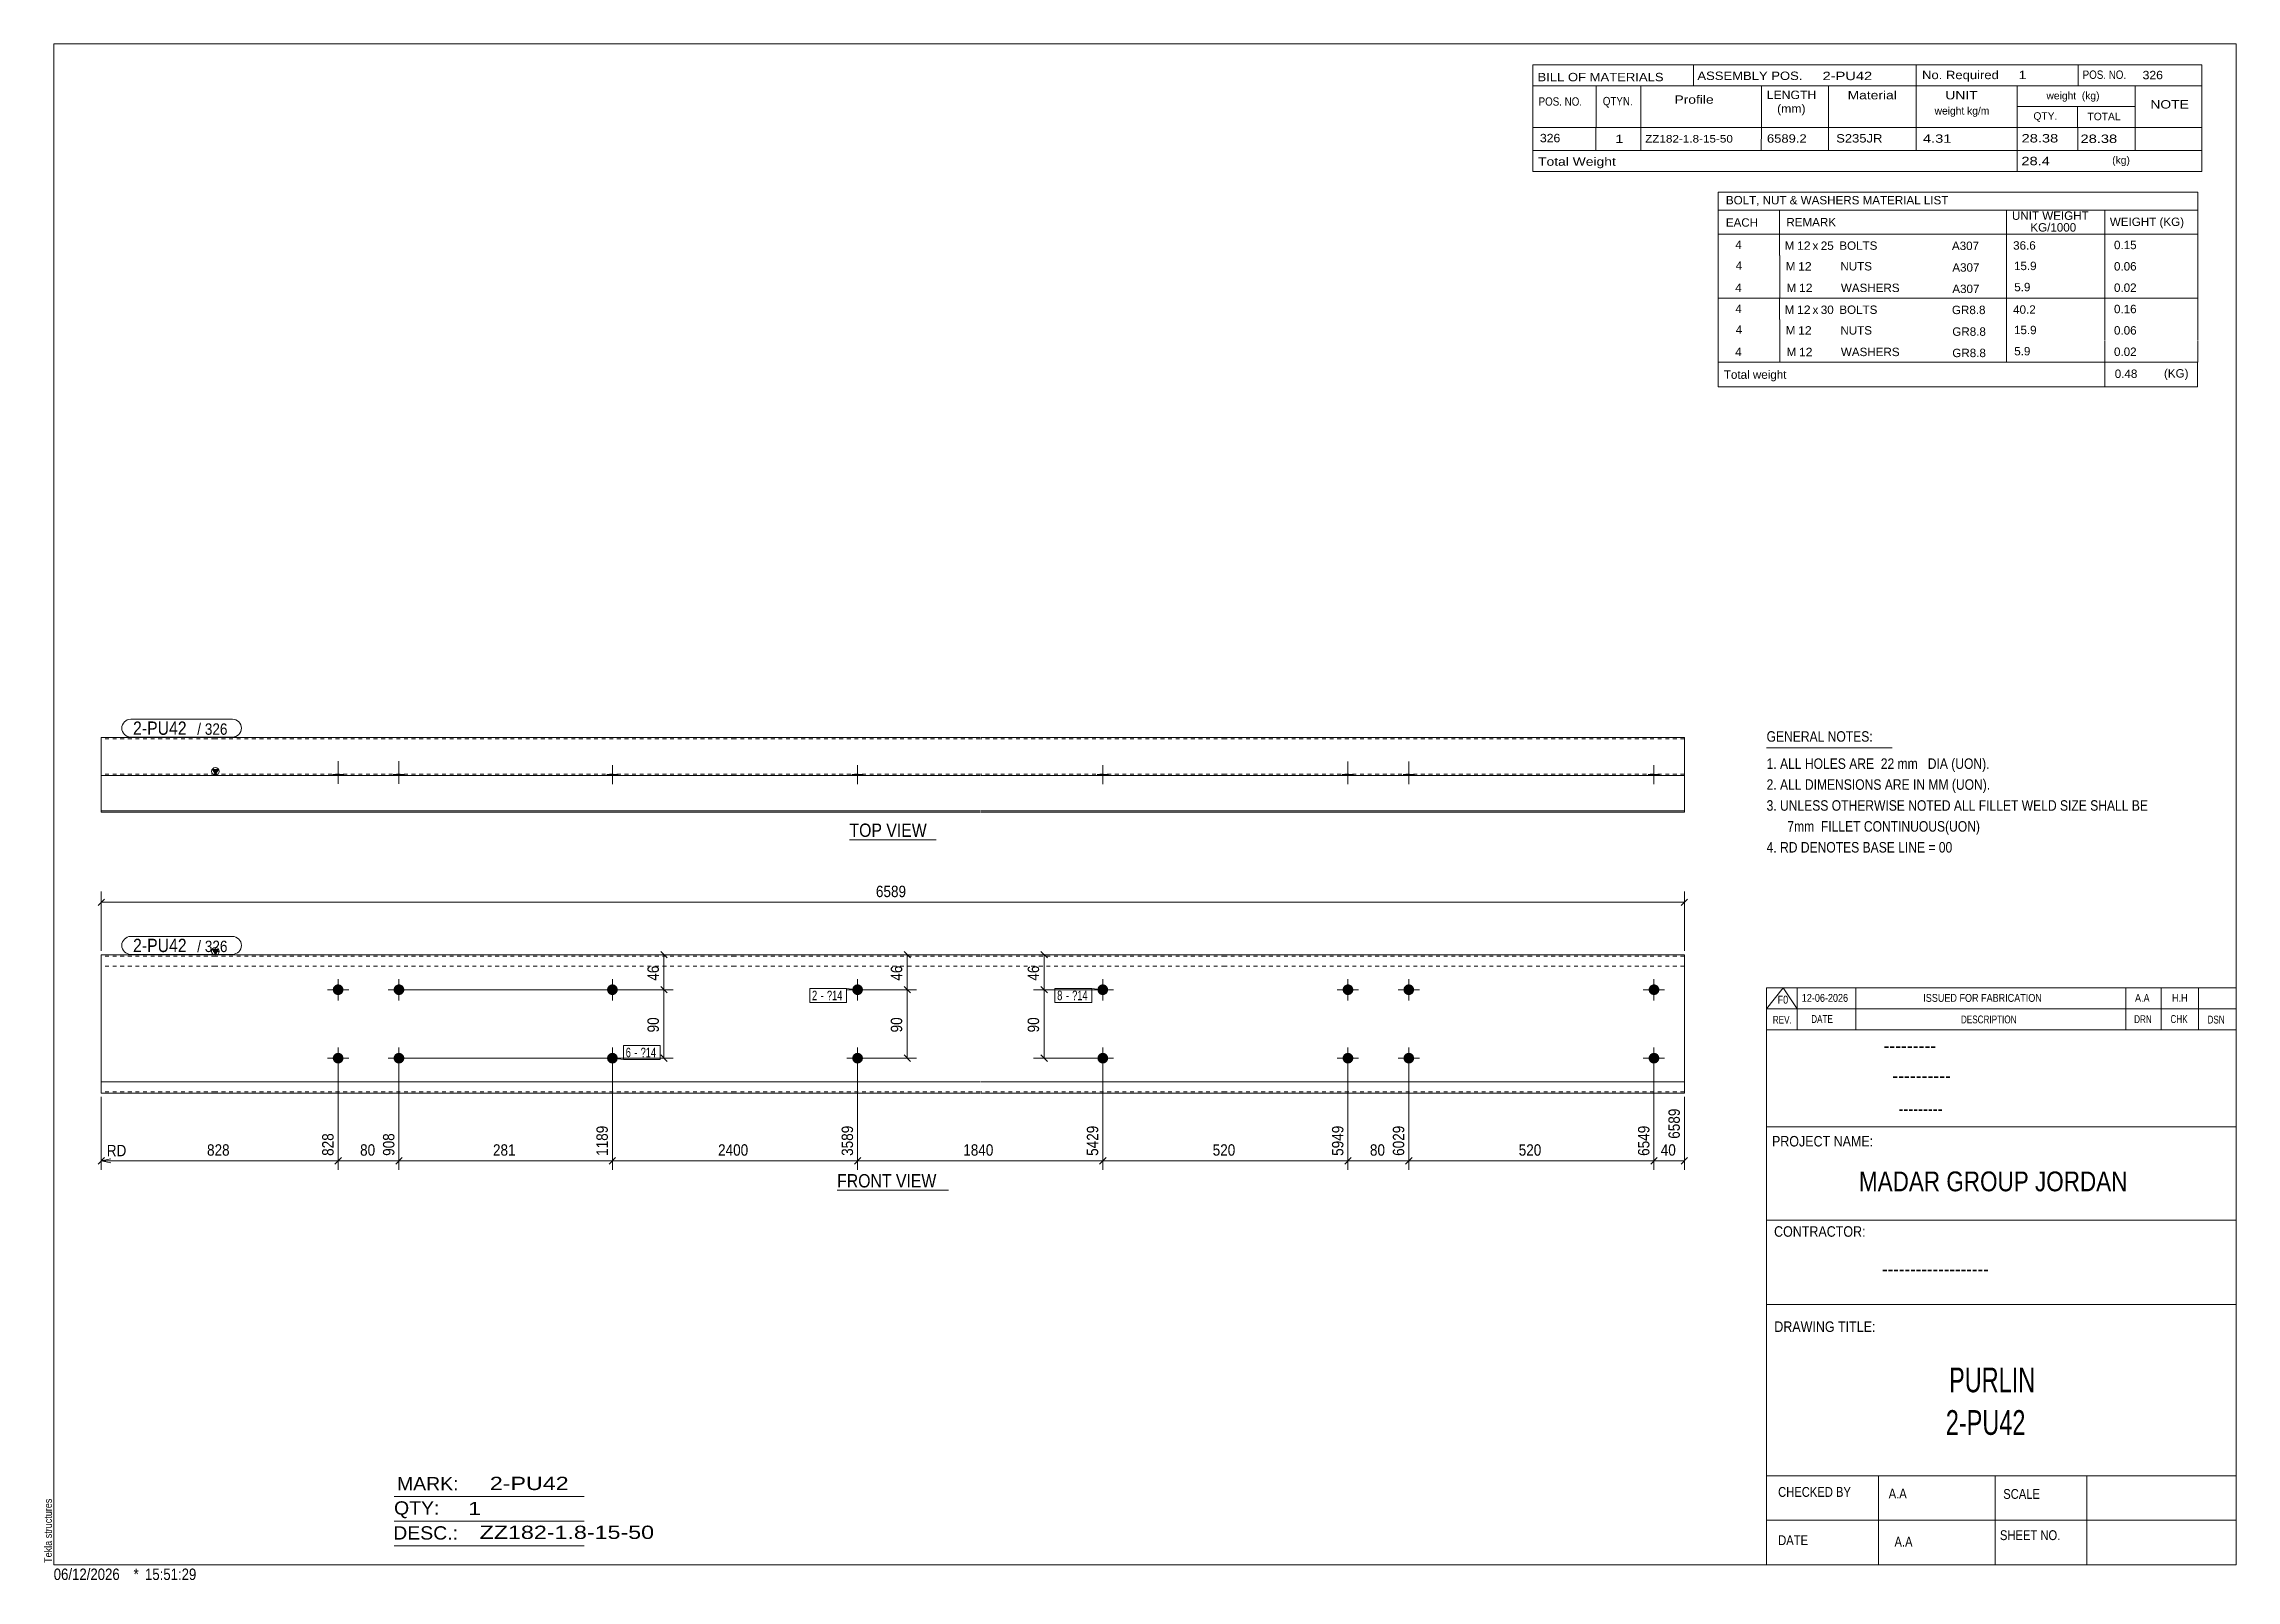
# Model space of a CAD drawing. Header units: millimetres. Extents: x 2 to 579, y 1 to 405.
import ezdxf

# ---------------------------------------------------------------- set-up
doc = ezdxf.new("R2010")
doc.units = ezdxf.units.MM
doc.linetypes.add('XKITLINE00', pattern=[0])
doc.linetypes.add('XKITLINE01', pattern=[4, 1, -1, 1, -1])
for name, color, linetype, lineweight in [('Bolt', 3, 'Continuous', 0), ('BoltMark', 7, 'Continuous', 0), ('Dimensions', 7, 'Continuous', 0), ('DrawingSheet', 5, 'Continuous', 0), ('OtherObjectType', 7, 'Continuous', 0), ('Part', 2, 'Continuous', 0), ('PartMark', 7, 'Continuous', 0)]:
    doc.layers.add(name, color=color, linetype=linetype, lineweight=lineweight)
doc.styles.add('@ARIAL_UNICODE_MS_BOLD', font='ARIAL.TTF')
doc.styles.add('ARIAL', font='ARIAL.TTF')
doc.styles.add('ARIAL_NARROW', font='ARIALN.TTF')
doc.styles.add('COMIC_SANS_MS_BOLD', font='COMICBD.TTF')
doc.styles.add('SWIS721_EX_BT', font='ARIAL.TTF')
doc.styles.add('SWISSE', font='ARIAL.TTF')

# ---------------------------------------------------------------- blocks, each defined once
blk = doc.blocks.new('*A1')
at = {"layer": 'Bolt'}
for points in [[(81.19, 156.2), (81.19, 156.17), (81.19, 156.13), (81.19, 156.1), (81.18, 156.06), (81.18, 156.03), (81.17, 156), (81.17, 155.96), (81.16, 155.93), (81.15, 155.9), (81.14, 155.86), (81.13, 155.83), (81.12, 155.8), (81.11, 155.76), (81.1, 155.73), (81.09, 155.7), (81.07, 155.67), (81.06, 155.64), (81.04, 155.61), (81.03, 155.58), (81.01, 155.55), (80.99, 155.52), (80.98, 155.49), (80.96, 155.46), (80.94, 155.43), (80.92, 155.4), (80.9, 155.37), (80.88, 155.35), (80.85, 155.32), (80.83, 155.3), (80.81, 155.27), (80.78, 155.25), (80.76, 155.22), (80.73, 155.2), (80.71, 155.18), (80.68, 155.15), (80.66, 155.13), (80.63, 155.11), (80.6, 155.09), (80.57, 155.07), (80.54, 155.05), (80.51, 155.03), (80.48, 155.02), (80.45, 155), (80.42, 154.99), (80.39, 154.97), (80.36, 154.96), (80.33, 154.94), (80.3, 154.93), (80.27, 154.92), (80.23, 154.91), (80.2, 154.9), (80.17, 154.89), (80.13, 154.88), (80.1, 154.87), (80.07, 154.86), (80.03, 154.86), (80, 154.85), (79.97, 154.85), (79.93, 154.84), (79.9, 154.84), (79.86, 154.84), (79.83, 154.84), (79.79, 154.84), (79.76, 154.84), (79.73, 154.84), (79.69, 154.84), (79.66, 154.84), (79.62, 154.85), (79.59, 154.85), (79.55, 154.86), (79.52, 154.86), (79.49, 154.87), (79.45, 154.88), (79.42, 154.89), (79.39, 154.9), (79.35, 154.91), (79.32, 154.92), (79.29, 154.93), (79.26, 154.94), (79.23, 154.96), (79.2, 154.97), (79.16, 154.99), (79.13, 155), (79.1, 155.02), (79.07, 155.03), (79.04, 155.05), (79.02, 155.07), (78.99, 155.09), (78.96, 155.11), (78.93, 155.13), (78.91, 155.15), (78.88, 155.18), (78.85, 155.2), (78.83, 155.22), (78.8, 155.25), (78.78, 155.27), (78.76, 155.3), (78.73, 155.32), (78.71, 155.35), (78.69, 155.37), (78.67, 155.4), (78.65, 155.43), (78.63, 155.46), (78.61, 155.49), (78.59, 155.52), (78.58, 155.55), (78.56, 155.58), (78.54, 155.61), (78.53, 155.64), (78.51, 155.67), (78.5, 155.7), (78.49, 155.73), (78.48, 155.76), (78.46, 155.8), (78.45, 155.83), (78.44, 155.86), (78.44, 155.9), (78.43, 155.93), (78.42, 155.96), (78.41, 156), (78.41, 156.03), (78.4, 156.06), (78.4, 156.1), (78.4, 156.13), (78.4, 156.17), (78.39, 156.2), (78.39, 156.24), (78.39, 156.27), (78.4, 156.3), (78.4, 156.34), (78.4, 156.37), (78.4, 156.41), (78.41, 156.44), (78.41, 156.48), (78.42, 156.51), (78.43, 156.54), (78.44, 156.58), (78.44, 156.61), (78.45, 156.64), (78.46, 156.67), (78.48, 156.71), (78.49, 156.74), (78.5, 156.77), (78.51, 156.8), (78.53, 156.83), (78.54, 156.87), (78.56, 156.9), (78.58, 156.93), (78.59, 156.96), (78.61, 156.98), (78.63, 157.01), (78.65, 157.04), (78.67, 157.07), (78.69, 157.1), (78.71, 157.12), (78.73, 157.15), (78.76, 157.18), (78.78, 157.2), (78.8, 157.23), (78.83, 157.25), (78.85, 157.27), (78.88, 157.3), (78.91, 157.32), (78.93, 157.34), (78.96, 157.36), (78.99, 157.38), (79.02, 157.4), (79.04, 157.42), (79.07, 157.44), (79.1, 157.45), (79.13, 157.47), (79.16, 157.49), (79.2, 157.5), (79.23, 157.52), (79.26, 157.53), (79.29, 157.54), (79.32, 157.55), (79.35, 157.57), (79.39, 157.58), (79.42, 157.59), (79.45, 157.59), (79.49, 157.6), (79.52, 157.61), (79.55, 157.62), (79.59, 157.62), (79.62, 157.63), (79.66, 157.63), (79.69, 157.63), (79.73, 157.63), (79.76, 157.64), (79.79, 157.64), (79.83, 157.64), (79.86, 157.63), (79.9, 157.63), (79.93, 157.63), (79.97, 157.63), (80, 157.62), (80.03, 157.62), (80.07, 157.61), (80.1, 157.6), (80.13, 157.59), (80.17, 157.59), (80.2, 157.58), (80.23, 157.57), (80.27, 157.55), (80.3, 157.54), (80.33, 157.53), (80.36, 157.52), (80.39, 157.5), (80.42, 157.49), (80.45, 157.47), (80.48, 157.45), (80.51, 157.44), (80.54, 157.42), (80.57, 157.4), (80.6, 157.38), (80.63, 157.36), (80.66, 157.34), (80.68, 157.32), (80.71, 157.3), (80.73, 157.27), (80.76, 157.25), (80.78, 157.23), (80.81, 157.2), (80.83, 157.18), (80.85, 157.15), (80.88, 157.12), (80.9, 157.1), (80.92, 157.07), (80.94, 157.04), (80.96, 157.01), (80.98, 156.98), (80.99, 156.96), (81.01, 156.93), (81.03, 156.9), (81.04, 156.87), (81.06, 156.83), (81.07, 156.8), (81.09, 156.77), (81.1, 156.74), (81.11, 156.71), (81.12, 156.67), (81.13, 156.64), (81.14, 156.61), (81.15, 156.58), (81.16, 156.54), (81.17, 156.51), (81.17, 156.48), (81.18, 156.44), (81.18, 156.41), (81.19, 156.37), (81.19, 156.34), (81.19, 156.3), (81.19, 156.27), (81.19, 156.24)], [(97.19, 156.2), (97.19, 156.17), (97.19, 156.13), (97.19, 156.1), (97.18, 156.06), (97.18, 156.03), (97.17, 156), (97.17, 155.96), (97.16, 155.93), (97.15, 155.9), (97.14, 155.86), (97.13, 155.83), (97.12, 155.8), (97.11, 155.76), (97.1, 155.73), (97.09, 155.7), (97.07, 155.67), (97.06, 155.64), (97.04, 155.61), (97.03, 155.58), (97.01, 155.55), (96.99, 155.52), (96.98, 155.49), (96.96, 155.46), (96.94, 155.43), (96.92, 155.4), (96.9, 155.37), (96.88, 155.35), (96.85, 155.32), (96.83, 155.3), (96.81, 155.27), (96.78, 155.25), (96.76, 155.22), (96.73, 155.2), (96.71, 155.18), (96.68, 155.15), (96.66, 155.13), (96.63, 155.11), (96.6, 155.09), (96.57, 155.07), (96.54, 155.05), (96.51, 155.03), (96.48, 155.02), (96.45, 155), (96.42, 154.99), (96.39, 154.97), (96.36, 154.96), (96.33, 154.94), (96.3, 154.93), (96.27, 154.92), (96.23, 154.91), (96.2, 154.9), (96.17, 154.89), (96.13, 154.88), (96.1, 154.87), (96.07, 154.86), (96.03, 154.86), (96, 154.85), (95.97, 154.85), (95.93, 154.84), (95.9, 154.84), (95.86, 154.84), (95.83, 154.84), (95.79, 154.84), (95.76, 154.84), (95.73, 154.84), (95.69, 154.84), (95.66, 154.84), (95.62, 154.85), (95.59, 154.85), (95.55, 154.86), (95.52, 154.86), (95.49, 154.87), (95.45, 154.88), (95.42, 154.89), (95.39, 154.9), (95.35, 154.91), (95.32, 154.92), (95.29, 154.93), (95.26, 154.94), (95.23, 154.96), (95.2, 154.97), (95.16, 154.99), (95.13, 155), (95.1, 155.02), (95.07, 155.03), (95.04, 155.05), (95.02, 155.07), (94.99, 155.09), (94.96, 155.11), (94.93, 155.13), (94.91, 155.15), (94.88, 155.18), (94.85, 155.2), (94.83, 155.22), (94.8, 155.25), (94.78, 155.27), (94.76, 155.3), (94.73, 155.32), (94.71, 155.35), (94.69, 155.37), (94.67, 155.4), (94.65, 155.43), (94.63, 155.46), (94.61, 155.49), (94.59, 155.52), (94.58, 155.55), (94.56, 155.58), (94.54, 155.61), (94.53, 155.64), (94.51, 155.67), (94.5, 155.7), (94.49, 155.73), (94.48, 155.76), (94.46, 155.8), (94.45, 155.83), (94.44, 155.86), (94.44, 155.9), (94.43, 155.93), (94.42, 155.96), (94.41, 156), (94.41, 156.03), (94.4, 156.06), (94.4, 156.1), (94.4, 156.13), (94.4, 156.17), (94.39, 156.2), (94.39, 156.24), (94.39, 156.27), (94.4, 156.3), (94.4, 156.34), (94.4, 156.37), (94.4, 156.41), (94.41, 156.44), (94.41, 156.48), (94.42, 156.51), (94.43, 156.54), (94.44, 156.58), (94.44, 156.61), (94.45, 156.64), (94.46, 156.67), (94.48, 156.71), (94.49, 156.74), (94.5, 156.77), (94.51, 156.8), (94.53, 156.83), (94.54, 156.87), (94.56, 156.9), (94.58, 156.93), (94.59, 156.96), (94.61, 156.98), (94.63, 157.01), (94.65, 157.04), (94.67, 157.07), (94.69, 157.1), (94.71, 157.12), (94.73, 157.15), (94.76, 157.18), (94.78, 157.2), (94.8, 157.23), (94.83, 157.25), (94.85, 157.27), (94.88, 157.3), (94.91, 157.32), (94.93, 157.34), (94.96, 157.36), (94.99, 157.38), (95.02, 157.4), (95.04, 157.42), (95.07, 157.44), (95.1, 157.45), (95.13, 157.47), (95.16, 157.49), (95.2, 157.5), (95.23, 157.52), (95.26, 157.53), (95.29, 157.54), (95.32, 157.55), (95.35, 157.57), (95.39, 157.58), (95.42, 157.59), (95.45, 157.59), (95.49, 157.6), (95.52, 157.61), (95.55, 157.62), (95.59, 157.62), (95.62, 157.63), (95.66, 157.63), (95.69, 157.63), (95.73, 157.63), (95.76, 157.64), (95.79, 157.64), (95.83, 157.64), (95.86, 157.63), (95.9, 157.63), (95.93, 157.63), (95.97, 157.63), (96, 157.62), (96.03, 157.62), (96.07, 157.61), (96.1, 157.6), (96.13, 157.59), (96.17, 157.59), (96.2, 157.58), (96.23, 157.57), (96.27, 157.55), (96.3, 157.54), (96.33, 157.53), (96.36, 157.52), (96.39, 157.5), (96.42, 157.49), (96.45, 157.47), (96.48, 157.45), (96.51, 157.44), (96.54, 157.42), (96.57, 157.4), (96.6, 157.38), (96.63, 157.36), (96.66, 157.34), (96.68, 157.32), (96.71, 157.3), (96.73, 157.27), (96.76, 157.25), (96.78, 157.23), (96.81, 157.2), (96.83, 157.18), (96.85, 157.15), (96.88, 157.12), (96.9, 157.1), (96.92, 157.07), (96.94, 157.04), (96.96, 157.01), (96.98, 156.98), (96.99, 156.96), (97.01, 156.93), (97.03, 156.9), (97.04, 156.87), (97.06, 156.83), (97.07, 156.8), (97.09, 156.77), (97.1, 156.74), (97.11, 156.71), (97.12, 156.67), (97.13, 156.64), (97.14, 156.61), (97.15, 156.58), (97.16, 156.54), (97.17, 156.51), (97.17, 156.48), (97.18, 156.44), (97.18, 156.41), (97.19, 156.37), (97.19, 156.34), (97.19, 156.3), (97.19, 156.27), (97.19, 156.24)], [(81.19, 138.2), (81.19, 138.17), (81.19, 138.13), (81.19, 138.1), (81.18, 138.06), (81.18, 138.03), (81.17, 138), (81.17, 137.96), (81.16, 137.93), (81.15, 137.9), (81.14, 137.86), (81.13, 137.83), (81.12, 137.8), (81.11, 137.76), (81.1, 137.73), (81.09, 137.7), (81.07, 137.67), (81.06, 137.64), (81.04, 137.61), (81.03, 137.58), (81.01, 137.55), (80.99, 137.52), (80.98, 137.49), (80.96, 137.46), (80.94, 137.43), (80.92, 137.4), (80.9, 137.37), (80.88, 137.35), (80.85, 137.32), (80.83, 137.3), (80.81, 137.27), (80.78, 137.25), (80.76, 137.22), (80.73, 137.2), (80.71, 137.18), (80.68, 137.15), (80.66, 137.13), (80.63, 137.11), (80.6, 137.09), (80.57, 137.07), (80.54, 137.05), (80.51, 137.03), (80.48, 137.02), (80.45, 137), (80.42, 136.99), (80.39, 136.97), (80.36, 136.96), (80.33, 136.94), (80.3, 136.93), (80.27, 136.92), (80.23, 136.91), (80.2, 136.9), (80.17, 136.89), (80.13, 136.88), (80.1, 136.87), (80.07, 136.86), (80.03, 136.86), (80, 136.85), (79.97, 136.85), (79.93, 136.84), (79.9, 136.84), (79.86, 136.84), (79.83, 136.84), (79.79, 136.84), (79.76, 136.84), (79.73, 136.84), (79.69, 136.84), (79.66, 136.84), (79.62, 136.85), (79.59, 136.85), (79.55, 136.86), (79.52, 136.86), (79.49, 136.87), (79.45, 136.88), (79.42, 136.89), (79.39, 136.9), (79.35, 136.91), (79.32, 136.92), (79.29, 136.93), (79.26, 136.94), (79.23, 136.96), (79.2, 136.97), (79.16, 136.99), (79.13, 137), (79.1, 137.02), (79.07, 137.03), (79.04, 137.05), (79.02, 137.07), (78.99, 137.09), (78.96, 137.11), (78.93, 137.13), (78.91, 137.15), (78.88, 137.18), (78.85, 137.2), (78.83, 137.22), (78.8, 137.25), (78.78, 137.27), (78.76, 137.3), (78.73, 137.32), (78.71, 137.35), (78.69, 137.37), (78.67, 137.4), (78.65, 137.43), (78.63, 137.46), (78.61, 137.49), (78.59, 137.52), (78.58, 137.55), (78.56, 137.58), (78.54, 137.61), (78.53, 137.64), (78.51, 137.67), (78.5, 137.7), (78.49, 137.73), (78.48, 137.76), (78.46, 137.8), (78.45, 137.83), (78.44, 137.86), (78.44, 137.9), (78.43, 137.93), (78.42, 137.96), (78.41, 138), (78.41, 138.03), (78.4, 138.06), (78.4, 138.1), (78.4, 138.13), (78.4, 138.17), (78.39, 138.2), (78.39, 138.24), (78.39, 138.27), (78.4, 138.3), (78.4, 138.34), (78.4, 138.37), (78.4, 138.41), (78.41, 138.44), (78.41, 138.48), (78.42, 138.51), (78.43, 138.54), (78.44, 138.58), (78.44, 138.61), (78.45, 138.64), (78.46, 138.67), (78.48, 138.71), (78.49, 138.74), (78.5, 138.77), (78.51, 138.8), (78.53, 138.83), (78.54, 138.87), (78.56, 138.9), (78.58, 138.93), (78.59, 138.96), (78.61, 138.98), (78.63, 139.01), (78.65, 139.04), (78.67, 139.07), (78.69, 139.1), (78.71, 139.12), (78.73, 139.15), (78.76, 139.18), (78.78, 139.2), (78.8, 139.23), (78.83, 139.25), (78.85, 139.27), (78.88, 139.3), (78.91, 139.32), (78.93, 139.34), (78.96, 139.36), (78.99, 139.38), (79.02, 139.4), (79.04, 139.42), (79.07, 139.44), (79.1, 139.45), (79.13, 139.47), (79.16, 139.49), (79.2, 139.5), (79.23, 139.52), (79.26, 139.53), (79.29, 139.54), (79.32, 139.55), (79.35, 139.57), (79.39, 139.58), (79.42, 139.59), (79.45, 139.59), (79.49, 139.6), (79.52, 139.61), (79.55, 139.62), (79.59, 139.62), (79.62, 139.63), (79.66, 139.63), (79.69, 139.63), (79.73, 139.63), (79.76, 139.64), (79.79, 139.64), (79.83, 139.64), (79.86, 139.63), (79.9, 139.63), (79.93, 139.63), (79.97, 139.63), (80, 139.62), (80.03, 139.62), (80.07, 139.61), (80.1, 139.6), (80.13, 139.59), (80.17, 139.59), (80.2, 139.58), (80.23, 139.57), (80.27, 139.55), (80.3, 139.54), (80.33, 139.53), (80.36, 139.52), (80.39, 139.5), (80.42, 139.49), (80.45, 139.47), (80.48, 139.45), (80.51, 139.44), (80.54, 139.42), (80.57, 139.4), (80.6, 139.38), (80.63, 139.36), (80.66, 139.34), (80.68, 139.32), (80.71, 139.3), (80.73, 139.27), (80.76, 139.25), (80.78, 139.23), (80.81, 139.2), (80.83, 139.18), (80.85, 139.15), (80.88, 139.12), (80.9, 139.1), (80.92, 139.07), (80.94, 139.04), (80.96, 139.01), (80.98, 138.98), (80.99, 138.96), (81.01, 138.93), (81.03, 138.9), (81.04, 138.87), (81.06, 138.83), (81.07, 138.8), (81.09, 138.77), (81.1, 138.74), (81.11, 138.71), (81.12, 138.67), (81.13, 138.64), (81.14, 138.61), (81.15, 138.58), (81.16, 138.54), (81.17, 138.51), (81.17, 138.48), (81.18, 138.44), (81.18, 138.41), (81.19, 138.37), (81.19, 138.34), (81.19, 138.3), (81.19, 138.27), (81.19, 138.24)], [(97.19, 138.2), (97.19, 138.17), (97.19, 138.13), (97.19, 138.1), (97.18, 138.06), (97.18, 138.03), (97.17, 138), (97.17, 137.96), (97.16, 137.93), (97.15, 137.9), (97.14, 137.86), (97.13, 137.83), (97.12, 137.8), (97.11, 137.76), (97.1, 137.73), (97.09, 137.7), (97.07, 137.67), (97.06, 137.64), (97.04, 137.61), (97.03, 137.58), (97.01, 137.55), (96.99, 137.52), (96.98, 137.49), (96.96, 137.46), (96.94, 137.43), (96.92, 137.4), (96.9, 137.37), (96.88, 137.35), (96.85, 137.32), (96.83, 137.3), (96.81, 137.27), (96.78, 137.25), (96.76, 137.22), (96.73, 137.2), (96.71, 137.18), (96.68, 137.15), (96.66, 137.13), (96.63, 137.11), (96.6, 137.09), (96.57, 137.07), (96.54, 137.05), (96.51, 137.03), (96.48, 137.02), (96.45, 137), (96.42, 136.99), (96.39, 136.97), (96.36, 136.96), (96.33, 136.94), (96.3, 136.93), (96.27, 136.92), (96.23, 136.91), (96.2, 136.9), (96.17, 136.89), (96.13, 136.88), (96.1, 136.87), (96.07, 136.86), (96.03, 136.86), (96, 136.85), (95.97, 136.85), (95.93, 136.84), (95.9, 136.84), (95.86, 136.84), (95.83, 136.84), (95.79, 136.84), (95.76, 136.84), (95.73, 136.84), (95.69, 136.84), (95.66, 136.84), (95.62, 136.85), (95.59, 136.85), (95.55, 136.86), (95.52, 136.86), (95.49, 136.87), (95.45, 136.88), (95.42, 136.89), (95.39, 136.9), (95.35, 136.91), (95.32, 136.92), (95.29, 136.93), (95.26, 136.94), (95.23, 136.96), (95.2, 136.97), (95.16, 136.99), (95.13, 137), (95.1, 137.02), (95.07, 137.03), (95.04, 137.05), (95.02, 137.07), (94.99, 137.09), (94.96, 137.11), (94.93, 137.13), (94.91, 137.15), (94.88, 137.18), (94.85, 137.2), (94.83, 137.22), (94.8, 137.25), (94.78, 137.27), (94.76, 137.3), (94.73, 137.32), (94.71, 137.35), (94.69, 137.37), (94.67, 137.4), (94.65, 137.43), (94.63, 137.46), (94.61, 137.49), (94.59, 137.52), (94.58, 137.55), (94.56, 137.58), (94.54, 137.61), (94.53, 137.64), (94.51, 137.67), (94.5, 137.7), (94.49, 137.73), (94.48, 137.76), (94.46, 137.8), (94.45, 137.83), (94.44, 137.86), (94.44, 137.9), (94.43, 137.93), (94.42, 137.96), (94.41, 138), (94.41, 138.03), (94.4, 138.06), (94.4, 138.1), (94.4, 138.13), (94.4, 138.17), (94.39, 138.2), (94.39, 138.24), (94.39, 138.27), (94.4, 138.3), (94.4, 138.34), (94.4, 138.37), (94.4, 138.41), (94.41, 138.44), (94.41, 138.48), (94.42, 138.51), (94.43, 138.54), (94.44, 138.58), (94.44, 138.61), (94.45, 138.64), (94.46, 138.67), (94.48, 138.71), (94.49, 138.74), (94.5, 138.77), (94.51, 138.8), (94.53, 138.83), (94.54, 138.87), (94.56, 138.9), (94.58, 138.93), (94.59, 138.96), (94.61, 138.98), (94.63, 139.01), (94.65, 139.04), (94.67, 139.07), (94.69, 139.1), (94.71, 139.12), (94.73, 139.15), (94.76, 139.18), (94.78, 139.2), (94.8, 139.23), (94.83, 139.25), (94.85, 139.27), (94.88, 139.3), (94.91, 139.32), (94.93, 139.34), (94.96, 139.36), (94.99, 139.38), (95.02, 139.4), (95.04, 139.42), (95.07, 139.44), (95.1, 139.45), (95.13, 139.47), (95.16, 139.49), (95.2, 139.5), (95.23, 139.52), (95.26, 139.53), (95.29, 139.54), (95.32, 139.55), (95.35, 139.57), (95.39, 139.58), (95.42, 139.59), (95.45, 139.59), (95.49, 139.6), (95.52, 139.61), (95.55, 139.62), (95.59, 139.62), (95.62, 139.63), (95.66, 139.63), (95.69, 139.63), (95.73, 139.63), (95.76, 139.64), (95.79, 139.64), (95.83, 139.64), (95.86, 139.63), (95.9, 139.63), (95.93, 139.63), (95.97, 139.63), (96, 139.62), (96.03, 139.62), (96.07, 139.61), (96.1, 139.6), (96.13, 139.59), (96.17, 139.59), (96.2, 139.58), (96.23, 139.57), (96.27, 139.55), (96.3, 139.54), (96.33, 139.53), (96.36, 139.52), (96.39, 139.5), (96.42, 139.49), (96.45, 139.47), (96.48, 139.45), (96.51, 139.44), (96.54, 139.42), (96.57, 139.4), (96.6, 139.38), (96.63, 139.36), (96.66, 139.34), (96.68, 139.32), (96.71, 139.3), (96.73, 139.27), (96.76, 139.25), (96.78, 139.23), (96.81, 139.2), (96.83, 139.18), (96.85, 139.15), (96.88, 139.12), (96.9, 139.1), (96.92, 139.07), (96.94, 139.04), (96.96, 139.01), (96.98, 138.98), (96.99, 138.96), (97.01, 138.93), (97.03, 138.9), (97.04, 138.87), (97.06, 138.83), (97.07, 138.8), (97.09, 138.77), (97.1, 138.74), (97.11, 138.71), (97.12, 138.67), (97.13, 138.64), (97.14, 138.61), (97.15, 138.58), (97.16, 138.54), (97.17, 138.51), (97.17, 138.48), (97.18, 138.44), (97.18, 138.41), (97.19, 138.37), (97.19, 138.34), (97.19, 138.3), (97.19, 138.27), (97.19, 138.24)]]:
    blk.add_hatch(color=3, dxfattribs=at).paths.add_polyline_path(points, flags=17)
at = {"layer": 'Bolt', "color": 3, "linetype": 'XKITLINE00', "lineweight": 0}
for p, q in [((82.59, 156.24), (76.99, 156.24)), ((79.79, 159.04), (79.79, 153.44)), ((98.59, 156.24), (92.99, 156.24)), ((95.79, 159.04), (95.79, 153.44)), ((79.79, 141.04), (79.79, 135.44)), ((95.79, 141.04), (95.79, 135.44)), ((82.59, 138.24), (76.99, 138.24)), ((98.59, 138.24), (92.99, 138.24))]:
    blk.add_line(p, q, dxfattribs=at)
blk = doc.blocks.new('*A2')
at = {"layer": 'Bolt'}
for points in [[(153.33, 156.2), (153.33, 156.17), (153.33, 156.13), (153.32, 156.1), (153.32, 156.06), (153.32, 156.03), (153.31, 156), (153.3, 155.96), (153.3, 155.93), (153.29, 155.9), (153.28, 155.86), (153.27, 155.83), (153.26, 155.8), (153.25, 155.76), (153.24, 155.73), (153.22, 155.7), (153.21, 155.67), (153.2, 155.64), (153.18, 155.61), (153.17, 155.58), (153.15, 155.55), (153.13, 155.52), (153.11, 155.49), (153.1, 155.46), (153.08, 155.43), (153.06, 155.4), (153.03, 155.37), (153.01, 155.35), (152.99, 155.32), (152.97, 155.3), (152.95, 155.27), (152.92, 155.25), (152.9, 155.22), (152.87, 155.2), (152.85, 155.18), (152.82, 155.15), (152.79, 155.13), (152.77, 155.11), (152.74, 155.09), (152.71, 155.07), (152.68, 155.05), (152.65, 155.03), (152.62, 155.02), (152.59, 155), (152.56, 154.99), (152.53, 154.97), (152.5, 154.96), (152.47, 154.94), (152.44, 154.93), (152.4, 154.92), (152.37, 154.91), (152.34, 154.9), (152.3, 154.89), (152.27, 154.88), (152.24, 154.87), (152.2, 154.86), (152.17, 154.86), (152.14, 154.85), (152.1, 154.85), (152.07, 154.84), (152.03, 154.84), (152, 154.84), (151.97, 154.84), (151.93, 154.84), (151.9, 154.84), (151.86, 154.84), (151.83, 154.84), (151.79, 154.84), (151.76, 154.85), (151.73, 154.85), (151.69, 154.86), (151.66, 154.86), (151.62, 154.87), (151.59, 154.88), (151.56, 154.89), (151.52, 154.9), (151.49, 154.91), (151.46, 154.92), (151.43, 154.93), (151.4, 154.94), (151.36, 154.96), (151.33, 154.97), (151.3, 154.99), (151.27, 155), (151.24, 155.02), (151.21, 155.03), (151.18, 155.05), (151.15, 155.07), (151.13, 155.09), (151.1, 155.11), (151.07, 155.13), (151.04, 155.15), (151.02, 155.18), (150.99, 155.2), (150.97, 155.22), (150.94, 155.25), (150.92, 155.27), (150.89, 155.3), (150.87, 155.32), (150.85, 155.35), (150.83, 155.37), (150.81, 155.4), (150.79, 155.43), (150.77, 155.46), (150.75, 155.49), (150.73, 155.52), (150.71, 155.55), (150.7, 155.58), (150.68, 155.61), (150.67, 155.64), (150.65, 155.67), (150.64, 155.7), (150.63, 155.73), (150.61, 155.76), (150.6, 155.8), (150.59, 155.83), (150.58, 155.86), (150.57, 155.9), (150.57, 155.93), (150.56, 155.96), (150.55, 156), (150.55, 156.03), (150.54, 156.06), (150.54, 156.1), (150.54, 156.13), (150.53, 156.17), (150.53, 156.2), (150.53, 156.24), (150.53, 156.27), (150.53, 156.3), (150.54, 156.34), (150.54, 156.37), (150.54, 156.41), (150.55, 156.44), (150.55, 156.48), (150.56, 156.51), (150.57, 156.54), (150.57, 156.58), (150.58, 156.61), (150.59, 156.64), (150.6, 156.67), (150.61, 156.71), (150.63, 156.74), (150.64, 156.77), (150.65, 156.8), (150.67, 156.83), (150.68, 156.87), (150.7, 156.9), (150.71, 156.93), (150.73, 156.96), (150.75, 156.98), (150.77, 157.01), (150.79, 157.04), (150.81, 157.07), (150.83, 157.1), (150.85, 157.12), (150.87, 157.15), (150.89, 157.18), (150.92, 157.2), (150.94, 157.23), (150.97, 157.25), (150.99, 157.27), (151.02, 157.3), (151.04, 157.32), (151.07, 157.34), (151.1, 157.36), (151.13, 157.38), (151.15, 157.4), (151.18, 157.42), (151.21, 157.44), (151.24, 157.45), (151.27, 157.47), (151.3, 157.49), (151.33, 157.5), (151.36, 157.52), (151.4, 157.53), (151.43, 157.54), (151.46, 157.55), (151.49, 157.57), (151.52, 157.58), (151.56, 157.59), (151.59, 157.59), (151.62, 157.6), (151.66, 157.61), (151.69, 157.62), (151.73, 157.62), (151.76, 157.63), (151.79, 157.63), (151.83, 157.63), (151.86, 157.63), (151.9, 157.64), (151.93, 157.64), (151.97, 157.64), (152, 157.63), (152.03, 157.63), (152.07, 157.63), (152.1, 157.63), (152.14, 157.62), (152.17, 157.62), (152.2, 157.61), (152.24, 157.6), (152.27, 157.59), (152.3, 157.59), (152.34, 157.58), (152.37, 157.57), (152.4, 157.55), (152.44, 157.54), (152.47, 157.53), (152.5, 157.52), (152.53, 157.5), (152.56, 157.49), (152.59, 157.47), (152.62, 157.45), (152.65, 157.44), (152.68, 157.42), (152.71, 157.4), (152.74, 157.38), (152.77, 157.36), (152.79, 157.34), (152.82, 157.32), (152.85, 157.3), (152.87, 157.27), (152.9, 157.25), (152.92, 157.23), (152.95, 157.2), (152.97, 157.18), (152.99, 157.15), (153.01, 157.12), (153.03, 157.1), (153.06, 157.07), (153.08, 157.04), (153.1, 157.01), (153.11, 156.98), (153.13, 156.96), (153.15, 156.93), (153.17, 156.9), (153.18, 156.87), (153.2, 156.83), (153.21, 156.8), (153.22, 156.77), (153.24, 156.74), (153.25, 156.71), (153.26, 156.67), (153.27, 156.64), (153.28, 156.61), (153.29, 156.58), (153.3, 156.54), (153.3, 156.51), (153.31, 156.48), (153.32, 156.44), (153.32, 156.41), (153.32, 156.37), (153.33, 156.34), (153.33, 156.3), (153.33, 156.27), (153.33, 156.24)], [(153.33, 138.2), (153.33, 138.17), (153.33, 138.13), (153.32, 138.1), (153.32, 138.06), (153.32, 138.03), (153.31, 138), (153.3, 137.96), (153.3, 137.93), (153.29, 137.9), (153.28, 137.86), (153.27, 137.83), (153.26, 137.8), (153.25, 137.76), (153.24, 137.73), (153.22, 137.7), (153.21, 137.67), (153.2, 137.64), (153.18, 137.61), (153.17, 137.58), (153.15, 137.55), (153.13, 137.52), (153.11, 137.49), (153.1, 137.46), (153.08, 137.43), (153.06, 137.4), (153.03, 137.37), (153.01, 137.35), (152.99, 137.32), (152.97, 137.3), (152.95, 137.27), (152.92, 137.25), (152.9, 137.22), (152.87, 137.2), (152.85, 137.18), (152.82, 137.15), (152.79, 137.13), (152.77, 137.11), (152.74, 137.09), (152.71, 137.07), (152.68, 137.05), (152.65, 137.03), (152.62, 137.02), (152.59, 137), (152.56, 136.99), (152.53, 136.97), (152.5, 136.96), (152.47, 136.94), (152.44, 136.93), (152.4, 136.92), (152.37, 136.91), (152.34, 136.9), (152.3, 136.89), (152.27, 136.88), (152.24, 136.87), (152.2, 136.86), (152.17, 136.86), (152.14, 136.85), (152.1, 136.85), (152.07, 136.84), (152.03, 136.84), (152, 136.84), (151.97, 136.84), (151.93, 136.84), (151.9, 136.84), (151.86, 136.84), (151.83, 136.84), (151.79, 136.84), (151.76, 136.85), (151.73, 136.85), (151.69, 136.86), (151.66, 136.86), (151.62, 136.87), (151.59, 136.88), (151.56, 136.89), (151.52, 136.9), (151.49, 136.91), (151.46, 136.92), (151.43, 136.93), (151.4, 136.94), (151.36, 136.96), (151.33, 136.97), (151.3, 136.99), (151.27, 137), (151.24, 137.02), (151.21, 137.03), (151.18, 137.05), (151.15, 137.07), (151.13, 137.09), (151.1, 137.11), (151.07, 137.13), (151.04, 137.15), (151.02, 137.18), (150.99, 137.2), (150.97, 137.22), (150.94, 137.25), (150.92, 137.27), (150.89, 137.3), (150.87, 137.32), (150.85, 137.35), (150.83, 137.37), (150.81, 137.4), (150.79, 137.43), (150.77, 137.46), (150.75, 137.49), (150.73, 137.52), (150.71, 137.55), (150.7, 137.58), (150.68, 137.61), (150.67, 137.64), (150.65, 137.67), (150.64, 137.7), (150.63, 137.73), (150.61, 137.76), (150.6, 137.8), (150.59, 137.83), (150.58, 137.86), (150.57, 137.9), (150.57, 137.93), (150.56, 137.96), (150.55, 138), (150.55, 138.03), (150.54, 138.06), (150.54, 138.1), (150.54, 138.13), (150.53, 138.17), (150.53, 138.2), (150.53, 138.24), (150.53, 138.27), (150.53, 138.3), (150.54, 138.34), (150.54, 138.37), (150.54, 138.41), (150.55, 138.44), (150.55, 138.48), (150.56, 138.51), (150.57, 138.54), (150.57, 138.58), (150.58, 138.61), (150.59, 138.64), (150.6, 138.67), (150.61, 138.71), (150.63, 138.74), (150.64, 138.77), (150.65, 138.8), (150.67, 138.83), (150.68, 138.87), (150.7, 138.9), (150.71, 138.93), (150.73, 138.96), (150.75, 138.98), (150.77, 139.01), (150.79, 139.04), (150.81, 139.07), (150.83, 139.1), (150.85, 139.12), (150.87, 139.15), (150.89, 139.18), (150.92, 139.2), (150.94, 139.23), (150.97, 139.25), (150.99, 139.27), (151.02, 139.3), (151.04, 139.32), (151.07, 139.34), (151.1, 139.36), (151.13, 139.38), (151.15, 139.4), (151.18, 139.42), (151.21, 139.44), (151.24, 139.45), (151.27, 139.47), (151.3, 139.49), (151.33, 139.5), (151.36, 139.52), (151.4, 139.53), (151.43, 139.54), (151.46, 139.55), (151.49, 139.57), (151.52, 139.58), (151.56, 139.59), (151.59, 139.59), (151.62, 139.6), (151.66, 139.61), (151.69, 139.62), (151.73, 139.62), (151.76, 139.63), (151.79, 139.63), (151.83, 139.63), (151.86, 139.63), (151.9, 139.64), (151.93, 139.64), (151.97, 139.64), (152, 139.63), (152.03, 139.63), (152.07, 139.63), (152.1, 139.63), (152.14, 139.62), (152.17, 139.62), (152.2, 139.61), (152.24, 139.6), (152.27, 139.59), (152.3, 139.59), (152.34, 139.58), (152.37, 139.57), (152.4, 139.55), (152.44, 139.54), (152.47, 139.53), (152.5, 139.52), (152.53, 139.5), (152.56, 139.49), (152.59, 139.47), (152.62, 139.45), (152.65, 139.44), (152.68, 139.42), (152.71, 139.4), (152.74, 139.38), (152.77, 139.36), (152.79, 139.34), (152.82, 139.32), (152.85, 139.3), (152.87, 139.27), (152.9, 139.25), (152.92, 139.23), (152.95, 139.2), (152.97, 139.18), (152.99, 139.15), (153.01, 139.12), (153.03, 139.1), (153.06, 139.07), (153.08, 139.04), (153.1, 139.01), (153.11, 138.98), (153.13, 138.96), (153.15, 138.93), (153.17, 138.9), (153.18, 138.87), (153.2, 138.83), (153.21, 138.8), (153.22, 138.77), (153.24, 138.74), (153.25, 138.71), (153.26, 138.67), (153.27, 138.64), (153.28, 138.61), (153.29, 138.58), (153.3, 138.54), (153.3, 138.51), (153.31, 138.48), (153.32, 138.44), (153.32, 138.41), (153.32, 138.37), (153.33, 138.34), (153.33, 138.3), (153.33, 138.27), (153.33, 138.24)]]:
    blk.add_hatch(color=3, dxfattribs=at).paths.add_polyline_path(points, flags=17)
at = {"layer": 'Bolt', "color": 3, "linetype": 'XKITLINE00', "lineweight": 0}
for p, q in [((154.73, 156.24), (149.13, 156.24)), ((151.93, 159.04), (151.93, 153.44)), ((151.93, 141.04), (151.93, 135.44)), ((154.73, 138.24), (149.13, 138.24))]:
    blk.add_line(p, q, dxfattribs=at)
blk = doc.blocks.new('*A3')
at = {"layer": 'Bolt'}
for points in [[(217.82, 156.2), (217.82, 156.17), (217.82, 156.13), (217.81, 156.1), (217.81, 156.06), (217.8, 156.03), (217.8, 156), (217.79, 155.96), (217.79, 155.93), (217.78, 155.9), (217.77, 155.86), (217.76, 155.83), (217.75, 155.8), (217.74, 155.76), (217.73, 155.73), (217.71, 155.7), (217.7, 155.67), (217.68, 155.64), (217.67, 155.61), (217.65, 155.58), (217.64, 155.55), (217.62, 155.52), (217.6, 155.49), (217.58, 155.46), (217.56, 155.43), (217.54, 155.4), (217.52, 155.37), (217.5, 155.35), (217.48, 155.32), (217.46, 155.3), (217.43, 155.27), (217.41, 155.25), (217.38, 155.22), (217.36, 155.2), (217.33, 155.18), (217.31, 155.15), (217.28, 155.13), (217.25, 155.11), (217.23, 155.09), (217.2, 155.07), (217.17, 155.05), (217.14, 155.03), (217.11, 155.02), (217.08, 155), (217.05, 154.99), (217.02, 154.97), (216.99, 154.96), (216.95, 154.94), (216.92, 154.93), (216.89, 154.92), (216.86, 154.91), (216.83, 154.9), (216.79, 154.89), (216.76, 154.88), (216.73, 154.87), (216.69, 154.86), (216.66, 154.86), (216.62, 154.85), (216.59, 154.85), (216.56, 154.84), (216.52, 154.84), (216.49, 154.84), (216.45, 154.84), (216.42, 154.84), (216.38, 154.84), (216.35, 154.84), (216.32, 154.84), (216.28, 154.84), (216.25, 154.85), (216.21, 154.85), (216.18, 154.86), (216.15, 154.86), (216.11, 154.87), (216.08, 154.88), (216.05, 154.89), (216.01, 154.9), (215.98, 154.91), (215.95, 154.92), (215.92, 154.93), (215.88, 154.94), (215.85, 154.96), (215.82, 154.97), (215.79, 154.99), (215.76, 155), (215.73, 155.02), (215.7, 155.03), (215.67, 155.05), (215.64, 155.07), (215.61, 155.09), (215.59, 155.11), (215.56, 155.13), (215.53, 155.15), (215.5, 155.18), (215.48, 155.2), (215.45, 155.22), (215.43, 155.25), (215.41, 155.27), (215.38, 155.3), (215.36, 155.32), (215.34, 155.35), (215.32, 155.37), (215.29, 155.4), (215.27, 155.43), (215.26, 155.46), (215.24, 155.49), (215.22, 155.52), (215.2, 155.55), (215.18, 155.58), (215.17, 155.61), (215.15, 155.64), (215.14, 155.67), (215.13, 155.7), (215.11, 155.73), (215.1, 155.76), (215.09, 155.8), (215.08, 155.83), (215.07, 155.86), (215.06, 155.9), (215.05, 155.93), (215.05, 155.96), (215.04, 156), (215.03, 156.03), (215.03, 156.06), (215.03, 156.1), (215.02, 156.13), (215.02, 156.17), (215.02, 156.2), (215.02, 156.24), (215.02, 156.27), (215.02, 156.3), (215.02, 156.34), (215.03, 156.37), (215.03, 156.41), (215.03, 156.44), (215.04, 156.48), (215.05, 156.51), (215.05, 156.54), (215.06, 156.58), (215.07, 156.61), (215.08, 156.64), (215.09, 156.67), (215.1, 156.71), (215.11, 156.74), (215.13, 156.77), (215.14, 156.8), (215.15, 156.83), (215.17, 156.87), (215.18, 156.9), (215.2, 156.93), (215.22, 156.96), (215.24, 156.98), (215.26, 157.01), (215.27, 157.04), (215.29, 157.07), (215.32, 157.1), (215.34, 157.12), (215.36, 157.15), (215.38, 157.18), (215.41, 157.2), (215.43, 157.23), (215.45, 157.25), (215.48, 157.27), (215.5, 157.3), (215.53, 157.32), (215.56, 157.34), (215.59, 157.36), (215.61, 157.38), (215.64, 157.4), (215.67, 157.42), (215.7, 157.44), (215.73, 157.45), (215.76, 157.47), (215.79, 157.49), (215.82, 157.5), (215.85, 157.52), (215.88, 157.53), (215.92, 157.54), (215.95, 157.55), (215.98, 157.57), (216.01, 157.58), (216.05, 157.59), (216.08, 157.59), (216.11, 157.6), (216.15, 157.61), (216.18, 157.62), (216.21, 157.62), (216.25, 157.63), (216.28, 157.63), (216.32, 157.63), (216.35, 157.63), (216.38, 157.64), (216.42, 157.64), (216.45, 157.64), (216.49, 157.63), (216.52, 157.63), (216.56, 157.63), (216.59, 157.63), (216.62, 157.62), (216.66, 157.62), (216.69, 157.61), (216.73, 157.6), (216.76, 157.59), (216.79, 157.59), (216.83, 157.58), (216.86, 157.57), (216.89, 157.55), (216.92, 157.54), (216.95, 157.53), (216.99, 157.52), (217.02, 157.5), (217.05, 157.49), (217.08, 157.47), (217.11, 157.45), (217.14, 157.44), (217.17, 157.42), (217.2, 157.4), (217.23, 157.38), (217.25, 157.36), (217.28, 157.34), (217.31, 157.32), (217.33, 157.3), (217.36, 157.27), (217.38, 157.25), (217.41, 157.23), (217.43, 157.2), (217.46, 157.18), (217.48, 157.15), (217.5, 157.12), (217.52, 157.1), (217.54, 157.07), (217.56, 157.04), (217.58, 157.01), (217.6, 156.98), (217.62, 156.96), (217.64, 156.93), (217.65, 156.9), (217.67, 156.87), (217.68, 156.83), (217.7, 156.8), (217.71, 156.77), (217.73, 156.74), (217.74, 156.71), (217.75, 156.67), (217.76, 156.64), (217.77, 156.61), (217.78, 156.58), (217.79, 156.54), (217.79, 156.51), (217.8, 156.48), (217.8, 156.44), (217.81, 156.41), (217.81, 156.37), (217.82, 156.34), (217.82, 156.3), (217.82, 156.27), (217.82, 156.24)], [(217.82, 138.2), (217.82, 138.17), (217.82, 138.13), (217.81, 138.1), (217.81, 138.06), (217.8, 138.03), (217.8, 138), (217.79, 137.96), (217.79, 137.93), (217.78, 137.9), (217.77, 137.86), (217.76, 137.83), (217.75, 137.8), (217.74, 137.76), (217.73, 137.73), (217.71, 137.7), (217.7, 137.67), (217.68, 137.64), (217.67, 137.61), (217.65, 137.58), (217.64, 137.55), (217.62, 137.52), (217.6, 137.49), (217.58, 137.46), (217.56, 137.43), (217.54, 137.4), (217.52, 137.37), (217.5, 137.35), (217.48, 137.32), (217.46, 137.3), (217.43, 137.27), (217.41, 137.25), (217.38, 137.22), (217.36, 137.2), (217.33, 137.18), (217.31, 137.15), (217.28, 137.13), (217.25, 137.11), (217.23, 137.09), (217.2, 137.07), (217.17, 137.05), (217.14, 137.03), (217.11, 137.02), (217.08, 137), (217.05, 136.99), (217.02, 136.97), (216.99, 136.96), (216.95, 136.94), (216.92, 136.93), (216.89, 136.92), (216.86, 136.91), (216.83, 136.9), (216.79, 136.89), (216.76, 136.88), (216.73, 136.87), (216.69, 136.86), (216.66, 136.86), (216.62, 136.85), (216.59, 136.85), (216.56, 136.84), (216.52, 136.84), (216.49, 136.84), (216.45, 136.84), (216.42, 136.84), (216.38, 136.84), (216.35, 136.84), (216.32, 136.84), (216.28, 136.84), (216.25, 136.85), (216.21, 136.85), (216.18, 136.86), (216.15, 136.86), (216.11, 136.87), (216.08, 136.88), (216.05, 136.89), (216.01, 136.9), (215.98, 136.91), (215.95, 136.92), (215.92, 136.93), (215.88, 136.94), (215.85, 136.96), (215.82, 136.97), (215.79, 136.99), (215.76, 137), (215.73, 137.02), (215.7, 137.03), (215.67, 137.05), (215.64, 137.07), (215.61, 137.09), (215.59, 137.11), (215.56, 137.13), (215.53, 137.15), (215.5, 137.18), (215.48, 137.2), (215.45, 137.22), (215.43, 137.25), (215.41, 137.27), (215.38, 137.3), (215.36, 137.32), (215.34, 137.35), (215.32, 137.37), (215.29, 137.4), (215.27, 137.43), (215.26, 137.46), (215.24, 137.49), (215.22, 137.52), (215.2, 137.55), (215.18, 137.58), (215.17, 137.61), (215.15, 137.64), (215.14, 137.67), (215.13, 137.7), (215.11, 137.73), (215.1, 137.76), (215.09, 137.8), (215.08, 137.83), (215.07, 137.86), (215.06, 137.9), (215.05, 137.93), (215.05, 137.96), (215.04, 138), (215.03, 138.03), (215.03, 138.06), (215.03, 138.1), (215.02, 138.13), (215.02, 138.17), (215.02, 138.2), (215.02, 138.24), (215.02, 138.27), (215.02, 138.3), (215.02, 138.34), (215.03, 138.37), (215.03, 138.41), (215.03, 138.44), (215.04, 138.48), (215.05, 138.51), (215.05, 138.54), (215.06, 138.58), (215.07, 138.61), (215.08, 138.64), (215.09, 138.67), (215.1, 138.71), (215.11, 138.74), (215.13, 138.77), (215.14, 138.8), (215.15, 138.83), (215.17, 138.87), (215.18, 138.9), (215.2, 138.93), (215.22, 138.96), (215.24, 138.98), (215.26, 139.01), (215.27, 139.04), (215.29, 139.07), (215.32, 139.1), (215.34, 139.12), (215.36, 139.15), (215.38, 139.18), (215.41, 139.2), (215.43, 139.23), (215.45, 139.25), (215.48, 139.27), (215.5, 139.3), (215.53, 139.32), (215.56, 139.34), (215.59, 139.36), (215.61, 139.38), (215.64, 139.4), (215.67, 139.42), (215.7, 139.44), (215.73, 139.45), (215.76, 139.47), (215.79, 139.49), (215.82, 139.5), (215.85, 139.52), (215.88, 139.53), (215.92, 139.54), (215.95, 139.55), (215.98, 139.57), (216.01, 139.58), (216.05, 139.59), (216.08, 139.59), (216.11, 139.6), (216.15, 139.61), (216.18, 139.62), (216.21, 139.62), (216.25, 139.63), (216.28, 139.63), (216.32, 139.63), (216.35, 139.63), (216.38, 139.64), (216.42, 139.64), (216.45, 139.64), (216.49, 139.63), (216.52, 139.63), (216.56, 139.63), (216.59, 139.63), (216.62, 139.62), (216.66, 139.62), (216.69, 139.61), (216.73, 139.6), (216.76, 139.59), (216.79, 139.59), (216.83, 139.58), (216.86, 139.57), (216.89, 139.55), (216.92, 139.54), (216.95, 139.53), (216.99, 139.52), (217.02, 139.5), (217.05, 139.49), (217.08, 139.47), (217.11, 139.45), (217.14, 139.44), (217.17, 139.42), (217.2, 139.4), (217.23, 139.38), (217.25, 139.36), (217.28, 139.34), (217.31, 139.32), (217.33, 139.3), (217.36, 139.27), (217.38, 139.25), (217.41, 139.23), (217.43, 139.2), (217.46, 139.18), (217.48, 139.15), (217.5, 139.12), (217.52, 139.1), (217.54, 139.07), (217.56, 139.04), (217.58, 139.01), (217.6, 138.98), (217.62, 138.96), (217.64, 138.93), (217.65, 138.9), (217.67, 138.87), (217.68, 138.83), (217.7, 138.8), (217.71, 138.77), (217.73, 138.74), (217.74, 138.71), (217.75, 138.67), (217.76, 138.64), (217.77, 138.61), (217.78, 138.58), (217.79, 138.54), (217.79, 138.51), (217.8, 138.48), (217.8, 138.44), (217.81, 138.41), (217.81, 138.37), (217.82, 138.34), (217.82, 138.3), (217.82, 138.27), (217.82, 138.24)]]:
    blk.add_hatch(color=3, dxfattribs=at).paths.add_polyline_path(points, flags=17)
at = {"layer": 'Bolt', "color": 3, "linetype": 'XKITLINE00', "lineweight": 0}
for p, q in [((219.22, 156.24), (213.62, 156.24)), ((216.42, 159.04), (216.42, 153.44)), ((216.42, 141.04), (216.42, 135.44)), ((219.22, 138.24), (213.62, 138.24))]:
    blk.add_line(p, q, dxfattribs=at)
blk = doc.blocks.new('*A4')
at = {"layer": 'Bolt'}
for points in [[(346.79, 156.2), (346.79, 156.17), (346.79, 156.13), (346.79, 156.1), (346.78, 156.06), (346.78, 156.03), (346.77, 156), (346.77, 155.96), (346.76, 155.93), (346.75, 155.9), (346.74, 155.86), (346.73, 155.83), (346.72, 155.8), (346.71, 155.76), (346.7, 155.73), (346.69, 155.7), (346.67, 155.67), (346.66, 155.64), (346.65, 155.61), (346.63, 155.58), (346.61, 155.55), (346.6, 155.52), (346.58, 155.49), (346.56, 155.46), (346.54, 155.43), (346.52, 155.4), (346.5, 155.37), (346.48, 155.35), (346.45, 155.32), (346.43, 155.3), (346.41, 155.27), (346.38, 155.25), (346.36, 155.22), (346.34, 155.2), (346.31, 155.18), (346.28, 155.15), (346.26, 155.13), (346.23, 155.11), (346.2, 155.09), (346.17, 155.07), (346.14, 155.05), (346.11, 155.03), (346.08, 155.02), (346.05, 155), (346.02, 154.99), (345.99, 154.97), (345.96, 154.96), (345.93, 154.94), (345.9, 154.93), (345.87, 154.92), (345.83, 154.91), (345.8, 154.9), (345.77, 154.89), (345.74, 154.88), (345.7, 154.87), (345.67, 154.86), (345.63, 154.86), (345.6, 154.85), (345.57, 154.85), (345.53, 154.84), (345.5, 154.84), (345.46, 154.84), (345.43, 154.84), (345.39, 154.84), (345.36, 154.84), (345.33, 154.84), (345.29, 154.84), (345.26, 154.84), (345.22, 154.85), (345.19, 154.85), (345.16, 154.86), (345.12, 154.86), (345.09, 154.87), (345.05, 154.88), (345.02, 154.89), (344.99, 154.9), (344.96, 154.91), (344.92, 154.92), (344.89, 154.93), (344.86, 154.94), (344.83, 154.96), (344.8, 154.97), (344.77, 154.99), (344.73, 155), (344.7, 155.02), (344.68, 155.03), (344.65, 155.05), (344.62, 155.07), (344.59, 155.09), (344.56, 155.11), (344.53, 155.13), (344.51, 155.15), (344.48, 155.18), (344.45, 155.2), (344.43, 155.22), (344.4, 155.25), (344.38, 155.27), (344.36, 155.3), (344.33, 155.32), (344.31, 155.35), (344.29, 155.37), (344.27, 155.4), (344.25, 155.43), (344.23, 155.46), (344.21, 155.49), (344.19, 155.52), (344.18, 155.55), (344.16, 155.58), (344.14, 155.61), (344.13, 155.64), (344.11, 155.67), (344.1, 155.7), (344.09, 155.73), (344.08, 155.76), (344.07, 155.8), (344.06, 155.83), (344.05, 155.86), (344.04, 155.9), (344.03, 155.93), (344.02, 155.96), (344.02, 156), (344.01, 156.03), (344.01, 156.06), (344, 156.1), (344, 156.13), (344, 156.17), (344, 156.2), (343.99, 156.24), (344, 156.27), (344, 156.3), (344, 156.34), (344, 156.37), (344.01, 156.41), (344.01, 156.44), (344.02, 156.48), (344.02, 156.51), (344.03, 156.54), (344.04, 156.58), (344.05, 156.61), (344.06, 156.64), (344.07, 156.67), (344.08, 156.71), (344.09, 156.74), (344.1, 156.77), (344.11, 156.8), (344.13, 156.83), (344.14, 156.87), (344.16, 156.9), (344.18, 156.93), (344.19, 156.96), (344.21, 156.98), (344.23, 157.01), (344.25, 157.04), (344.27, 157.07), (344.29, 157.1), (344.31, 157.12), (344.33, 157.15), (344.36, 157.18), (344.38, 157.2), (344.4, 157.23), (344.43, 157.25), (344.45, 157.27), (344.48, 157.3), (344.51, 157.32), (344.53, 157.34), (344.56, 157.36), (344.59, 157.38), (344.62, 157.4), (344.65, 157.42), (344.68, 157.44), (344.7, 157.45), (344.73, 157.47), (344.77, 157.49), (344.8, 157.5), (344.83, 157.52), (344.86, 157.53), (344.89, 157.54), (344.92, 157.55), (344.96, 157.57), (344.99, 157.58), (345.02, 157.59), (345.05, 157.59), (345.09, 157.6), (345.12, 157.61), (345.16, 157.62), (345.19, 157.62), (345.22, 157.63), (345.26, 157.63), (345.29, 157.63), (345.33, 157.63), (345.36, 157.64), (345.39, 157.64), (345.43, 157.64), (345.46, 157.63), (345.5, 157.63), (345.53, 157.63), (345.57, 157.63), (345.6, 157.62), (345.63, 157.62), (345.67, 157.61), (345.7, 157.6), (345.74, 157.59), (345.77, 157.59), (345.8, 157.58), (345.83, 157.57), (345.87, 157.55), (345.9, 157.54), (345.93, 157.53), (345.96, 157.52), (345.99, 157.5), (346.02, 157.49), (346.05, 157.47), (346.08, 157.45), (346.11, 157.44), (346.14, 157.42), (346.17, 157.4), (346.2, 157.38), (346.23, 157.36), (346.26, 157.34), (346.28, 157.32), (346.31, 157.3), (346.34, 157.27), (346.36, 157.25), (346.38, 157.23), (346.41, 157.2), (346.43, 157.18), (346.45, 157.15), (346.48, 157.12), (346.5, 157.1), (346.52, 157.07), (346.54, 157.04), (346.56, 157.01), (346.58, 156.98), (346.6, 156.96), (346.61, 156.93), (346.63, 156.9), (346.65, 156.87), (346.66, 156.83), (346.67, 156.8), (346.69, 156.77), (346.7, 156.74), (346.71, 156.71), (346.72, 156.67), (346.73, 156.64), (346.74, 156.61), (346.75, 156.58), (346.76, 156.54), (346.77, 156.51), (346.77, 156.48), (346.78, 156.44), (346.78, 156.41), (346.79, 156.37), (346.79, 156.34), (346.79, 156.3), (346.79, 156.27), (346.79, 156.24)], [(362.79, 156.2), (362.79, 156.17), (362.79, 156.13), (362.79, 156.1), (362.78, 156.06), (362.78, 156.03), (362.77, 156), (362.77, 155.96), (362.76, 155.93), (362.75, 155.9), (362.74, 155.86), (362.73, 155.83), (362.72, 155.8), (362.71, 155.76), (362.7, 155.73), (362.69, 155.7), (362.67, 155.67), (362.66, 155.64), (362.65, 155.61), (362.63, 155.58), (362.61, 155.55), (362.6, 155.52), (362.58, 155.49), (362.56, 155.46), (362.54, 155.43), (362.52, 155.4), (362.5, 155.37), (362.48, 155.35), (362.45, 155.32), (362.43, 155.3), (362.41, 155.27), (362.38, 155.25), (362.36, 155.22), (362.34, 155.2), (362.31, 155.18), (362.28, 155.15), (362.26, 155.13), (362.23, 155.11), (362.2, 155.09), (362.17, 155.07), (362.14, 155.05), (362.11, 155.03), (362.08, 155.02), (362.05, 155), (362.02, 154.99), (361.99, 154.97), (361.96, 154.96), (361.93, 154.94), (361.9, 154.93), (361.87, 154.92), (361.83, 154.91), (361.8, 154.9), (361.77, 154.89), (361.74, 154.88), (361.7, 154.87), (361.67, 154.86), (361.63, 154.86), (361.6, 154.85), (361.57, 154.85), (361.53, 154.84), (361.5, 154.84), (361.46, 154.84), (361.43, 154.84), (361.39, 154.84), (361.36, 154.84), (361.33, 154.84), (361.29, 154.84), (361.26, 154.84), (361.22, 154.85), (361.19, 154.85), (361.16, 154.86), (361.12, 154.86), (361.09, 154.87), (361.05, 154.88), (361.02, 154.89), (360.99, 154.9), (360.96, 154.91), (360.92, 154.92), (360.89, 154.93), (360.86, 154.94), (360.83, 154.96), (360.8, 154.97), (360.77, 154.99), (360.73, 155), (360.7, 155.02), (360.68, 155.03), (360.65, 155.05), (360.62, 155.07), (360.59, 155.09), (360.56, 155.11), (360.53, 155.13), (360.51, 155.15), (360.48, 155.18), (360.45, 155.2), (360.43, 155.22), (360.4, 155.25), (360.38, 155.27), (360.36, 155.3), (360.33, 155.32), (360.31, 155.35), (360.29, 155.37), (360.27, 155.4), (360.25, 155.43), (360.23, 155.46), (360.21, 155.49), (360.19, 155.52), (360.18, 155.55), (360.16, 155.58), (360.14, 155.61), (360.13, 155.64), (360.11, 155.67), (360.1, 155.7), (360.09, 155.73), (360.08, 155.76), (360.07, 155.8), (360.06, 155.83), (360.05, 155.86), (360.04, 155.9), (360.03, 155.93), (360.02, 155.96), (360.02, 156), (360.01, 156.03), (360.01, 156.06), (360, 156.1), (360, 156.13), (360, 156.17), (360, 156.2), (359.99, 156.24), (360, 156.27), (360, 156.3), (360, 156.34), (360, 156.37), (360.01, 156.41), (360.01, 156.44), (360.02, 156.48), (360.02, 156.51), (360.03, 156.54), (360.04, 156.58), (360.05, 156.61), (360.06, 156.64), (360.07, 156.67), (360.08, 156.71), (360.09, 156.74), (360.1, 156.77), (360.11, 156.8), (360.13, 156.83), (360.14, 156.87), (360.16, 156.9), (360.18, 156.93), (360.19, 156.96), (360.21, 156.98), (360.23, 157.01), (360.25, 157.04), (360.27, 157.07), (360.29, 157.1), (360.31, 157.12), (360.33, 157.15), (360.36, 157.18), (360.38, 157.2), (360.4, 157.23), (360.43, 157.25), (360.45, 157.27), (360.48, 157.3), (360.51, 157.32), (360.53, 157.34), (360.56, 157.36), (360.59, 157.38), (360.62, 157.4), (360.65, 157.42), (360.68, 157.44), (360.7, 157.45), (360.73, 157.47), (360.77, 157.49), (360.8, 157.5), (360.83, 157.52), (360.86, 157.53), (360.89, 157.54), (360.92, 157.55), (360.96, 157.57), (360.99, 157.58), (361.02, 157.59), (361.05, 157.59), (361.09, 157.6), (361.12, 157.61), (361.16, 157.62), (361.19, 157.62), (361.22, 157.63), (361.26, 157.63), (361.29, 157.63), (361.33, 157.63), (361.36, 157.64), (361.39, 157.64), (361.43, 157.64), (361.46, 157.63), (361.5, 157.63), (361.53, 157.63), (361.57, 157.63), (361.6, 157.62), (361.63, 157.62), (361.67, 157.61), (361.7, 157.6), (361.74, 157.59), (361.77, 157.59), (361.8, 157.58), (361.83, 157.57), (361.87, 157.55), (361.9, 157.54), (361.93, 157.53), (361.96, 157.52), (361.99, 157.5), (362.02, 157.49), (362.05, 157.47), (362.08, 157.45), (362.11, 157.44), (362.14, 157.42), (362.17, 157.4), (362.2, 157.38), (362.23, 157.36), (362.26, 157.34), (362.28, 157.32), (362.31, 157.3), (362.34, 157.27), (362.36, 157.25), (362.38, 157.23), (362.41, 157.2), (362.43, 157.18), (362.45, 157.15), (362.48, 157.12), (362.5, 157.1), (362.52, 157.07), (362.54, 157.04), (362.56, 157.01), (362.58, 156.98), (362.6, 156.96), (362.61, 156.93), (362.63, 156.9), (362.65, 156.87), (362.66, 156.83), (362.67, 156.8), (362.69, 156.77), (362.7, 156.74), (362.71, 156.71), (362.72, 156.67), (362.73, 156.64), (362.74, 156.61), (362.75, 156.58), (362.76, 156.54), (362.77, 156.51), (362.77, 156.48), (362.78, 156.44), (362.78, 156.41), (362.79, 156.37), (362.79, 156.34), (362.79, 156.3), (362.79, 156.27), (362.79, 156.24)], [(346.79, 138.2), (346.79, 138.17), (346.79, 138.13), (346.79, 138.1), (346.78, 138.06), (346.78, 138.03), (346.77, 138), (346.77, 137.96), (346.76, 137.93), (346.75, 137.9), (346.74, 137.86), (346.73, 137.83), (346.72, 137.8), (346.71, 137.76), (346.7, 137.73), (346.69, 137.7), (346.67, 137.67), (346.66, 137.64), (346.65, 137.61), (346.63, 137.58), (346.61, 137.55), (346.6, 137.52), (346.58, 137.49), (346.56, 137.46), (346.54, 137.43), (346.52, 137.4), (346.5, 137.37), (346.48, 137.35), (346.45, 137.32), (346.43, 137.3), (346.41, 137.27), (346.38, 137.25), (346.36, 137.22), (346.34, 137.2), (346.31, 137.18), (346.28, 137.15), (346.26, 137.13), (346.23, 137.11), (346.2, 137.09), (346.17, 137.07), (346.14, 137.05), (346.11, 137.03), (346.08, 137.02), (346.05, 137), (346.02, 136.99), (345.99, 136.97), (345.96, 136.96), (345.93, 136.94), (345.9, 136.93), (345.87, 136.92), (345.83, 136.91), (345.8, 136.9), (345.77, 136.89), (345.74, 136.88), (345.7, 136.87), (345.67, 136.86), (345.63, 136.86), (345.6, 136.85), (345.57, 136.85), (345.53, 136.84), (345.5, 136.84), (345.46, 136.84), (345.43, 136.84), (345.39, 136.84), (345.36, 136.84), (345.33, 136.84), (345.29, 136.84), (345.26, 136.84), (345.22, 136.85), (345.19, 136.85), (345.16, 136.86), (345.12, 136.86), (345.09, 136.87), (345.05, 136.88), (345.02, 136.89), (344.99, 136.9), (344.96, 136.91), (344.92, 136.92), (344.89, 136.93), (344.86, 136.94), (344.83, 136.96), (344.8, 136.97), (344.77, 136.99), (344.73, 137), (344.7, 137.02), (344.68, 137.03), (344.65, 137.05), (344.62, 137.07), (344.59, 137.09), (344.56, 137.11), (344.53, 137.13), (344.51, 137.15), (344.48, 137.18), (344.45, 137.2), (344.43, 137.22), (344.4, 137.25), (344.38, 137.27), (344.36, 137.3), (344.33, 137.32), (344.31, 137.35), (344.29, 137.37), (344.27, 137.4), (344.25, 137.43), (344.23, 137.46), (344.21, 137.49), (344.19, 137.52), (344.18, 137.55), (344.16, 137.58), (344.14, 137.61), (344.13, 137.64), (344.11, 137.67), (344.1, 137.7), (344.09, 137.73), (344.08, 137.76), (344.07, 137.8), (344.06, 137.83), (344.05, 137.86), (344.04, 137.9), (344.03, 137.93), (344.02, 137.96), (344.02, 138), (344.01, 138.03), (344.01, 138.06), (344, 138.1), (344, 138.13), (344, 138.17), (344, 138.2), (343.99, 138.24), (344, 138.27), (344, 138.3), (344, 138.34), (344, 138.37), (344.01, 138.41), (344.01, 138.44), (344.02, 138.48), (344.02, 138.51), (344.03, 138.54), (344.04, 138.58), (344.05, 138.61), (344.06, 138.64), (344.07, 138.67), (344.08, 138.71), (344.09, 138.74), (344.1, 138.77), (344.11, 138.8), (344.13, 138.83), (344.14, 138.87), (344.16, 138.9), (344.18, 138.93), (344.19, 138.96), (344.21, 138.98), (344.23, 139.01), (344.25, 139.04), (344.27, 139.07), (344.29, 139.1), (344.31, 139.12), (344.33, 139.15), (344.36, 139.18), (344.38, 139.2), (344.4, 139.23), (344.43, 139.25), (344.45, 139.27), (344.48, 139.3), (344.51, 139.32), (344.53, 139.34), (344.56, 139.36), (344.59, 139.38), (344.62, 139.4), (344.65, 139.42), (344.68, 139.44), (344.7, 139.45), (344.73, 139.47), (344.77, 139.49), (344.8, 139.5), (344.83, 139.52), (344.86, 139.53), (344.89, 139.54), (344.92, 139.55), (344.96, 139.57), (344.99, 139.58), (345.02, 139.59), (345.05, 139.59), (345.09, 139.6), (345.12, 139.61), (345.16, 139.62), (345.19, 139.62), (345.22, 139.63), (345.26, 139.63), (345.29, 139.63), (345.33, 139.63), (345.36, 139.64), (345.39, 139.64), (345.43, 139.64), (345.46, 139.63), (345.5, 139.63), (345.53, 139.63), (345.57, 139.63), (345.6, 139.62), (345.63, 139.62), (345.67, 139.61), (345.7, 139.6), (345.74, 139.59), (345.77, 139.59), (345.8, 139.58), (345.83, 139.57), (345.87, 139.55), (345.9, 139.54), (345.93, 139.53), (345.96, 139.52), (345.99, 139.5), (346.02, 139.49), (346.05, 139.47), (346.08, 139.45), (346.11, 139.44), (346.14, 139.42), (346.17, 139.4), (346.2, 139.38), (346.23, 139.36), (346.26, 139.34), (346.28, 139.32), (346.31, 139.3), (346.34, 139.27), (346.36, 139.25), (346.38, 139.23), (346.41, 139.2), (346.43, 139.18), (346.45, 139.15), (346.48, 139.12), (346.5, 139.1), (346.52, 139.07), (346.54, 139.04), (346.56, 139.01), (346.58, 138.98), (346.6, 138.96), (346.61, 138.93), (346.63, 138.9), (346.65, 138.87), (346.66, 138.83), (346.67, 138.8), (346.69, 138.77), (346.7, 138.74), (346.71, 138.71), (346.72, 138.67), (346.73, 138.64), (346.74, 138.61), (346.75, 138.58), (346.76, 138.54), (346.77, 138.51), (346.77, 138.48), (346.78, 138.44), (346.78, 138.41), (346.79, 138.37), (346.79, 138.34), (346.79, 138.3), (346.79, 138.27), (346.79, 138.24)], [(362.79, 138.2), (362.79, 138.17), (362.79, 138.13), (362.79, 138.1), (362.78, 138.06), (362.78, 138.03), (362.77, 138), (362.77, 137.96), (362.76, 137.93), (362.75, 137.9), (362.74, 137.86), (362.73, 137.83), (362.72, 137.8), (362.71, 137.76), (362.7, 137.73), (362.69, 137.7), (362.67, 137.67), (362.66, 137.64), (362.65, 137.61), (362.63, 137.58), (362.61, 137.55), (362.6, 137.52), (362.58, 137.49), (362.56, 137.46), (362.54, 137.43), (362.52, 137.4), (362.5, 137.37), (362.48, 137.35), (362.45, 137.32), (362.43, 137.3), (362.41, 137.27), (362.38, 137.25), (362.36, 137.22), (362.34, 137.2), (362.31, 137.18), (362.28, 137.15), (362.26, 137.13), (362.23, 137.11), (362.2, 137.09), (362.17, 137.07), (362.14, 137.05), (362.11, 137.03), (362.08, 137.02), (362.05, 137), (362.02, 136.99), (361.99, 136.97), (361.96, 136.96), (361.93, 136.94), (361.9, 136.93), (361.87, 136.92), (361.83, 136.91), (361.8, 136.9), (361.77, 136.89), (361.74, 136.88), (361.7, 136.87), (361.67, 136.86), (361.63, 136.86), (361.6, 136.85), (361.57, 136.85), (361.53, 136.84), (361.5, 136.84), (361.46, 136.84), (361.43, 136.84), (361.39, 136.84), (361.36, 136.84), (361.33, 136.84), (361.29, 136.84), (361.26, 136.84), (361.22, 136.85), (361.19, 136.85), (361.16, 136.86), (361.12, 136.86), (361.09, 136.87), (361.05, 136.88), (361.02, 136.89), (360.99, 136.9), (360.96, 136.91), (360.92, 136.92), (360.89, 136.93), (360.86, 136.94), (360.83, 136.96), (360.8, 136.97), (360.77, 136.99), (360.73, 137), (360.7, 137.02), (360.68, 137.03), (360.65, 137.05), (360.62, 137.07), (360.59, 137.09), (360.56, 137.11), (360.53, 137.13), (360.51, 137.15), (360.48, 137.18), (360.45, 137.2), (360.43, 137.22), (360.4, 137.25), (360.38, 137.27), (360.36, 137.3), (360.33, 137.32), (360.31, 137.35), (360.29, 137.37), (360.27, 137.4), (360.25, 137.43), (360.23, 137.46), (360.21, 137.49), (360.19, 137.52), (360.18, 137.55), (360.16, 137.58), (360.14, 137.61), (360.13, 137.64), (360.11, 137.67), (360.1, 137.7), (360.09, 137.73), (360.08, 137.76), (360.07, 137.8), (360.06, 137.83), (360.05, 137.86), (360.04, 137.9), (360.03, 137.93), (360.02, 137.96), (360.02, 138), (360.01, 138.03), (360.01, 138.06), (360, 138.1), (360, 138.13), (360, 138.17), (360, 138.2), (359.99, 138.24), (360, 138.27), (360, 138.3), (360, 138.34), (360, 138.37), (360.01, 138.41), (360.01, 138.44), (360.02, 138.48), (360.02, 138.51), (360.03, 138.54), (360.04, 138.58), (360.05, 138.61), (360.06, 138.64), (360.07, 138.67), (360.08, 138.71), (360.09, 138.74), (360.1, 138.77), (360.11, 138.8), (360.13, 138.83), (360.14, 138.87), (360.16, 138.9), (360.18, 138.93), (360.19, 138.96), (360.21, 138.98), (360.23, 139.01), (360.25, 139.04), (360.27, 139.07), (360.29, 139.1), (360.31, 139.12), (360.33, 139.15), (360.36, 139.18), (360.38, 139.2), (360.4, 139.23), (360.43, 139.25), (360.45, 139.27), (360.48, 139.3), (360.51, 139.32), (360.53, 139.34), (360.56, 139.36), (360.59, 139.38), (360.62, 139.4), (360.65, 139.42), (360.68, 139.44), (360.7, 139.45), (360.73, 139.47), (360.77, 139.49), (360.8, 139.5), (360.83, 139.52), (360.86, 139.53), (360.89, 139.54), (360.92, 139.55), (360.96, 139.57), (360.99, 139.58), (361.02, 139.59), (361.05, 139.59), (361.09, 139.6), (361.12, 139.61), (361.16, 139.62), (361.19, 139.62), (361.22, 139.63), (361.26, 139.63), (361.29, 139.63), (361.33, 139.63), (361.36, 139.64), (361.39, 139.64), (361.43, 139.64), (361.46, 139.63), (361.5, 139.63), (361.53, 139.63), (361.57, 139.63), (361.6, 139.62), (361.63, 139.62), (361.67, 139.61), (361.7, 139.6), (361.74, 139.59), (361.77, 139.59), (361.8, 139.58), (361.83, 139.57), (361.87, 139.55), (361.9, 139.54), (361.93, 139.53), (361.96, 139.52), (361.99, 139.5), (362.02, 139.49), (362.05, 139.47), (362.08, 139.45), (362.11, 139.44), (362.14, 139.42), (362.17, 139.4), (362.2, 139.38), (362.23, 139.36), (362.26, 139.34), (362.28, 139.32), (362.31, 139.3), (362.34, 139.27), (362.36, 139.25), (362.38, 139.23), (362.41, 139.2), (362.43, 139.18), (362.45, 139.15), (362.48, 139.12), (362.5, 139.1), (362.52, 139.07), (362.54, 139.04), (362.56, 139.01), (362.58, 138.98), (362.6, 138.96), (362.61, 138.93), (362.63, 138.9), (362.65, 138.87), (362.66, 138.83), (362.67, 138.8), (362.69, 138.77), (362.7, 138.74), (362.71, 138.71), (362.72, 138.67), (362.73, 138.64), (362.74, 138.61), (362.75, 138.58), (362.76, 138.54), (362.77, 138.51), (362.77, 138.48), (362.78, 138.44), (362.78, 138.41), (362.79, 138.37), (362.79, 138.34), (362.79, 138.3), (362.79, 138.27), (362.79, 138.24)]]:
    blk.add_hatch(color=3, dxfattribs=at).paths.add_polyline_path(points, flags=17)
at = {"layer": 'Bolt', "color": 3, "linetype": 'XKITLINE00', "lineweight": 0}
for p, q in [((348.19, 156.24), (342.59, 156.24)), ((345.39, 159.04), (345.39, 153.44)), ((364.19, 156.24), (358.59, 156.24)), ((361.39, 159.04), (361.39, 153.44)), ((345.39, 141.04), (345.39, 135.44)), ((361.39, 141.04), (361.39, 135.44)), ((348.19, 138.24), (342.59, 138.24)), ((364.19, 138.24), (358.59, 138.24))]:
    blk.add_line(p, q, dxfattribs=at)
blk = doc.blocks.new('*A5')
at = {"layer": 'Bolt'}
for points in [[(282.31, 156.2), (282.31, 156.17), (282.3, 156.13), (282.3, 156.1), (282.3, 156.06), (282.29, 156.03), (282.29, 156), (282.28, 155.96), (282.27, 155.93), (282.27, 155.9), (282.26, 155.86), (282.25, 155.83), (282.24, 155.8), (282.23, 155.76), (282.21, 155.73), (282.2, 155.7), (282.19, 155.67), (282.17, 155.64), (282.16, 155.61), (282.14, 155.58), (282.13, 155.55), (282.11, 155.52), (282.09, 155.49), (282.07, 155.46), (282.05, 155.43), (282.03, 155.4), (282.01, 155.37), (281.99, 155.35), (281.97, 155.32), (281.94, 155.3), (281.92, 155.27), (281.9, 155.25), (281.87, 155.22), (281.85, 155.2), (281.82, 155.18), (281.8, 155.15), (281.77, 155.13), (281.74, 155.11), (281.71, 155.09), (281.68, 155.07), (281.66, 155.05), (281.63, 155.03), (281.6, 155.02), (281.57, 155), (281.54, 154.99), (281.51, 154.97), (281.47, 154.96), (281.44, 154.94), (281.41, 154.93), (281.38, 154.92), (281.35, 154.91), (281.31, 154.9), (281.28, 154.89), (281.25, 154.88), (281.21, 154.87), (281.18, 154.86), (281.15, 154.86), (281.11, 154.85), (281.08, 154.85), (281.04, 154.84), (281.01, 154.84), (280.98, 154.84), (280.94, 154.84), (280.91, 154.84), (280.87, 154.84), (280.84, 154.84), (280.8, 154.84), (280.77, 154.84), (280.74, 154.85), (280.7, 154.85), (280.67, 154.86), (280.63, 154.86), (280.6, 154.87), (280.57, 154.88), (280.53, 154.89), (280.5, 154.9), (280.47, 154.91), (280.44, 154.92), (280.4, 154.93), (280.37, 154.94), (280.34, 154.96), (280.31, 154.97), (280.28, 154.99), (280.25, 155), (280.22, 155.02), (280.19, 155.03), (280.16, 155.05), (280.13, 155.07), (280.1, 155.09), (280.07, 155.11), (280.05, 155.13), (280.02, 155.15), (279.99, 155.18), (279.97, 155.2), (279.94, 155.22), (279.92, 155.25), (279.89, 155.27), (279.87, 155.3), (279.85, 155.32), (279.82, 155.35), (279.8, 155.37), (279.78, 155.4), (279.76, 155.43), (279.74, 155.46), (279.72, 155.49), (279.71, 155.52), (279.69, 155.55), (279.67, 155.58), (279.66, 155.61), (279.64, 155.64), (279.63, 155.67), (279.61, 155.7), (279.6, 155.73), (279.59, 155.76), (279.58, 155.8), (279.57, 155.83), (279.56, 155.86), (279.55, 155.9), (279.54, 155.93), (279.53, 155.96), (279.53, 156), (279.52, 156.03), (279.52, 156.06), (279.51, 156.1), (279.51, 156.13), (279.51, 156.17), (279.51, 156.2), (279.51, 156.24), (279.51, 156.27), (279.51, 156.3), (279.51, 156.34), (279.51, 156.37), (279.52, 156.41), (279.52, 156.44), (279.53, 156.48), (279.53, 156.51), (279.54, 156.54), (279.55, 156.58), (279.56, 156.61), (279.57, 156.64), (279.58, 156.67), (279.59, 156.71), (279.6, 156.74), (279.61, 156.77), (279.63, 156.8), (279.64, 156.83), (279.66, 156.87), (279.67, 156.9), (279.69, 156.93), (279.71, 156.96), (279.72, 156.98), (279.74, 157.01), (279.76, 157.04), (279.78, 157.07), (279.8, 157.1), (279.82, 157.12), (279.85, 157.15), (279.87, 157.18), (279.89, 157.2), (279.92, 157.23), (279.94, 157.25), (279.97, 157.27), (279.99, 157.3), (280.02, 157.32), (280.05, 157.34), (280.07, 157.36), (280.1, 157.38), (280.13, 157.4), (280.16, 157.42), (280.19, 157.44), (280.22, 157.45), (280.25, 157.47), (280.28, 157.49), (280.31, 157.5), (280.34, 157.52), (280.37, 157.53), (280.4, 157.54), (280.44, 157.55), (280.47, 157.57), (280.5, 157.58), (280.53, 157.59), (280.57, 157.59), (280.6, 157.6), (280.63, 157.61), (280.67, 157.62), (280.7, 157.62), (280.74, 157.63), (280.77, 157.63), (280.8, 157.63), (280.84, 157.63), (280.87, 157.64), (280.91, 157.64), (280.94, 157.64), (280.98, 157.63), (281.01, 157.63), (281.04, 157.63), (281.08, 157.63), (281.11, 157.62), (281.15, 157.62), (281.18, 157.61), (281.21, 157.6), (281.25, 157.59), (281.28, 157.59), (281.31, 157.58), (281.35, 157.57), (281.38, 157.55), (281.41, 157.54), (281.44, 157.53), (281.47, 157.52), (281.51, 157.5), (281.54, 157.49), (281.57, 157.47), (281.6, 157.45), (281.63, 157.44), (281.66, 157.42), (281.68, 157.4), (281.71, 157.38), (281.74, 157.36), (281.77, 157.34), (281.8, 157.32), (281.82, 157.3), (281.85, 157.27), (281.87, 157.25), (281.9, 157.23), (281.92, 157.2), (281.94, 157.18), (281.97, 157.15), (281.99, 157.12), (282.01, 157.1), (282.03, 157.07), (282.05, 157.04), (282.07, 157.01), (282.09, 156.98), (282.11, 156.96), (282.13, 156.93), (282.14, 156.9), (282.16, 156.87), (282.17, 156.83), (282.19, 156.8), (282.2, 156.77), (282.21, 156.74), (282.23, 156.71), (282.24, 156.67), (282.25, 156.64), (282.26, 156.61), (282.27, 156.58), (282.27, 156.54), (282.28, 156.51), (282.29, 156.48), (282.29, 156.44), (282.3, 156.41), (282.3, 156.37), (282.3, 156.34), (282.31, 156.3), (282.31, 156.27), (282.31, 156.24)], [(427.28, 156.2), (427.28, 156.17), (427.28, 156.13), (427.28, 156.1), (427.27, 156.06), (427.27, 156.03), (427.26, 156), (427.26, 155.96), (427.25, 155.93), (427.24, 155.9), (427.23, 155.86), (427.22, 155.83), (427.21, 155.8), (427.2, 155.76), (427.19, 155.73), (427.18, 155.7), (427.16, 155.67), (427.15, 155.64), (427.13, 155.61), (427.12, 155.58), (427.1, 155.55), (427.08, 155.52), (427.07, 155.49), (427.05, 155.46), (427.03, 155.43), (427.01, 155.4), (426.99, 155.37), (426.96, 155.35), (426.94, 155.32), (426.92, 155.3), (426.9, 155.27), (426.87, 155.25), (426.85, 155.22), (426.82, 155.2), (426.8, 155.18), (426.77, 155.15), (426.74, 155.13), (426.72, 155.11), (426.69, 155.09), (426.66, 155.07), (426.63, 155.05), (426.6, 155.03), (426.57, 155.02), (426.54, 155), (426.51, 154.99), (426.48, 154.97), (426.45, 154.96), (426.42, 154.94), (426.39, 154.93), (426.35, 154.92), (426.32, 154.91), (426.29, 154.9), (426.26, 154.89), (426.22, 154.88), (426.19, 154.87), (426.16, 154.86), (426.12, 154.86), (426.09, 154.85), (426.05, 154.85), (426.02, 154.84), (425.99, 154.84), (425.95, 154.84), (425.92, 154.84), (425.88, 154.84), (425.85, 154.84), (425.81, 154.84), (425.78, 154.84), (425.75, 154.84), (425.71, 154.85), (425.68, 154.85), (425.64, 154.86), (425.61, 154.86), (425.58, 154.87), (425.54, 154.88), (425.51, 154.89), (425.48, 154.9), (425.44, 154.91), (425.41, 154.92), (425.38, 154.93), (425.35, 154.94), (425.32, 154.96), (425.28, 154.97), (425.25, 154.99), (425.22, 155), (425.19, 155.02), (425.16, 155.03), (425.13, 155.05), (425.1, 155.07), (425.08, 155.09), (425.05, 155.11), (425.02, 155.13), (424.99, 155.15), (424.97, 155.18), (424.94, 155.2), (424.92, 155.22), (424.89, 155.25), (424.87, 155.27), (424.85, 155.3), (424.82, 155.32), (424.8, 155.35), (424.78, 155.37), (424.76, 155.4), (424.74, 155.43), (424.72, 155.46), (424.7, 155.49), (424.68, 155.52), (424.66, 155.55), (424.65, 155.58), (424.63, 155.61), (424.62, 155.64), (424.6, 155.67), (424.59, 155.7), (424.58, 155.73), (424.56, 155.76), (424.55, 155.8), (424.54, 155.83), (424.53, 155.86), (424.52, 155.9), (424.52, 155.93), (424.51, 155.96), (424.5, 156), (424.5, 156.03), (424.49, 156.06), (424.49, 156.1), (424.49, 156.13), (424.48, 156.17), (424.48, 156.2), (424.48, 156.24), (424.48, 156.27), (424.48, 156.3), (424.49, 156.34), (424.49, 156.37), (424.49, 156.41), (424.5, 156.44), (424.5, 156.48), (424.51, 156.51), (424.52, 156.54), (424.52, 156.58), (424.53, 156.61), (424.54, 156.64), (424.55, 156.67), (424.56, 156.71), (424.58, 156.74), (424.59, 156.77), (424.6, 156.8), (424.62, 156.83), (424.63, 156.87), (424.65, 156.9), (424.66, 156.93), (424.68, 156.96), (424.7, 156.98), (424.72, 157.01), (424.74, 157.04), (424.76, 157.07), (424.78, 157.1), (424.8, 157.12), (424.82, 157.15), (424.85, 157.18), (424.87, 157.2), (424.89, 157.23), (424.92, 157.25), (424.94, 157.27), (424.97, 157.3), (424.99, 157.32), (425.02, 157.34), (425.05, 157.36), (425.08, 157.38), (425.1, 157.4), (425.13, 157.42), (425.16, 157.44), (425.19, 157.45), (425.22, 157.47), (425.25, 157.49), (425.28, 157.5), (425.32, 157.52), (425.35, 157.53), (425.38, 157.54), (425.41, 157.55), (425.44, 157.57), (425.48, 157.58), (425.51, 157.59), (425.54, 157.59), (425.58, 157.6), (425.61, 157.61), (425.64, 157.62), (425.68, 157.62), (425.71, 157.63), (425.75, 157.63), (425.78, 157.63), (425.81, 157.63), (425.85, 157.64), (425.88, 157.64), (425.92, 157.64), (425.95, 157.63), (425.99, 157.63), (426.02, 157.63), (426.05, 157.63), (426.09, 157.62), (426.12, 157.62), (426.16, 157.61), (426.19, 157.6), (426.22, 157.59), (426.26, 157.59), (426.29, 157.58), (426.32, 157.57), (426.35, 157.55), (426.39, 157.54), (426.42, 157.53), (426.45, 157.52), (426.48, 157.5), (426.51, 157.49), (426.54, 157.47), (426.57, 157.45), (426.6, 157.44), (426.63, 157.42), (426.66, 157.4), (426.69, 157.38), (426.72, 157.36), (426.74, 157.34), (426.77, 157.32), (426.8, 157.3), (426.82, 157.27), (426.85, 157.25), (426.87, 157.23), (426.9, 157.2), (426.92, 157.18), (426.94, 157.15), (426.96, 157.12), (426.99, 157.1), (427.01, 157.07), (427.03, 157.04), (427.05, 157.01), (427.07, 156.98), (427.08, 156.96), (427.1, 156.93), (427.12, 156.9), (427.13, 156.87), (427.15, 156.83), (427.16, 156.8), (427.18, 156.77), (427.19, 156.74), (427.2, 156.71), (427.21, 156.67), (427.22, 156.64), (427.23, 156.61), (427.24, 156.58), (427.25, 156.54), (427.26, 156.51), (427.26, 156.48), (427.27, 156.44), (427.27, 156.41), (427.28, 156.37), (427.28, 156.34), (427.28, 156.3), (427.28, 156.27), (427.28, 156.24)], [(282.31, 138.2), (282.31, 138.17), (282.3, 138.13), (282.3, 138.1), (282.3, 138.06), (282.29, 138.03), (282.29, 138), (282.28, 137.96), (282.27, 137.93), (282.27, 137.9), (282.26, 137.86), (282.25, 137.83), (282.24, 137.8), (282.23, 137.76), (282.21, 137.73), (282.2, 137.7), (282.19, 137.67), (282.17, 137.64), (282.16, 137.61), (282.14, 137.58), (282.13, 137.55), (282.11, 137.52), (282.09, 137.49), (282.07, 137.46), (282.05, 137.43), (282.03, 137.4), (282.01, 137.37), (281.99, 137.35), (281.97, 137.32), (281.94, 137.3), (281.92, 137.27), (281.9, 137.25), (281.87, 137.22), (281.85, 137.2), (281.82, 137.18), (281.8, 137.15), (281.77, 137.13), (281.74, 137.11), (281.71, 137.09), (281.68, 137.07), (281.66, 137.05), (281.63, 137.03), (281.6, 137.02), (281.57, 137), (281.54, 136.99), (281.51, 136.97), (281.47, 136.96), (281.44, 136.94), (281.41, 136.93), (281.38, 136.92), (281.35, 136.91), (281.31, 136.9), (281.28, 136.89), (281.25, 136.88), (281.21, 136.87), (281.18, 136.86), (281.15, 136.86), (281.11, 136.85), (281.08, 136.85), (281.04, 136.84), (281.01, 136.84), (280.98, 136.84), (280.94, 136.84), (280.91, 136.84), (280.87, 136.84), (280.84, 136.84), (280.8, 136.84), (280.77, 136.84), (280.74, 136.85), (280.7, 136.85), (280.67, 136.86), (280.63, 136.86), (280.6, 136.87), (280.57, 136.88), (280.53, 136.89), (280.5, 136.9), (280.47, 136.91), (280.44, 136.92), (280.4, 136.93), (280.37, 136.94), (280.34, 136.96), (280.31, 136.97), (280.28, 136.99), (280.25, 137), (280.22, 137.02), (280.19, 137.03), (280.16, 137.05), (280.13, 137.07), (280.1, 137.09), (280.07, 137.11), (280.05, 137.13), (280.02, 137.15), (279.99, 137.18), (279.97, 137.2), (279.94, 137.22), (279.92, 137.25), (279.89, 137.27), (279.87, 137.3), (279.85, 137.32), (279.82, 137.35), (279.8, 137.37), (279.78, 137.4), (279.76, 137.43), (279.74, 137.46), (279.72, 137.49), (279.71, 137.52), (279.69, 137.55), (279.67, 137.58), (279.66, 137.61), (279.64, 137.64), (279.63, 137.67), (279.61, 137.7), (279.6, 137.73), (279.59, 137.76), (279.58, 137.8), (279.57, 137.83), (279.56, 137.86), (279.55, 137.9), (279.54, 137.93), (279.53, 137.96), (279.53, 138), (279.52, 138.03), (279.52, 138.06), (279.51, 138.1), (279.51, 138.13), (279.51, 138.17), (279.51, 138.2), (279.51, 138.24), (279.51, 138.27), (279.51, 138.3), (279.51, 138.34), (279.51, 138.37), (279.52, 138.41), (279.52, 138.44), (279.53, 138.48), (279.53, 138.51), (279.54, 138.54), (279.55, 138.58), (279.56, 138.61), (279.57, 138.64), (279.58, 138.67), (279.59, 138.71), (279.6, 138.74), (279.61, 138.77), (279.63, 138.8), (279.64, 138.83), (279.66, 138.87), (279.67, 138.9), (279.69, 138.93), (279.71, 138.96), (279.72, 138.98), (279.74, 139.01), (279.76, 139.04), (279.78, 139.07), (279.8, 139.1), (279.82, 139.12), (279.85, 139.15), (279.87, 139.18), (279.89, 139.2), (279.92, 139.23), (279.94, 139.25), (279.97, 139.27), (279.99, 139.3), (280.02, 139.32), (280.05, 139.34), (280.07, 139.36), (280.1, 139.38), (280.13, 139.4), (280.16, 139.42), (280.19, 139.44), (280.22, 139.45), (280.25, 139.47), (280.28, 139.49), (280.31, 139.5), (280.34, 139.52), (280.37, 139.53), (280.4, 139.54), (280.44, 139.55), (280.47, 139.57), (280.5, 139.58), (280.53, 139.59), (280.57, 139.59), (280.6, 139.6), (280.63, 139.61), (280.67, 139.62), (280.7, 139.62), (280.74, 139.63), (280.77, 139.63), (280.8, 139.63), (280.84, 139.63), (280.87, 139.64), (280.91, 139.64), (280.94, 139.64), (280.98, 139.63), (281.01, 139.63), (281.04, 139.63), (281.08, 139.63), (281.11, 139.62), (281.15, 139.62), (281.18, 139.61), (281.21, 139.6), (281.25, 139.59), (281.28, 139.59), (281.31, 139.58), (281.35, 139.57), (281.38, 139.55), (281.41, 139.54), (281.44, 139.53), (281.47, 139.52), (281.51, 139.5), (281.54, 139.49), (281.57, 139.47), (281.6, 139.45), (281.63, 139.44), (281.66, 139.42), (281.68, 139.4), (281.71, 139.38), (281.74, 139.36), (281.77, 139.34), (281.8, 139.32), (281.82, 139.3), (281.85, 139.27), (281.87, 139.25), (281.9, 139.23), (281.92, 139.2), (281.94, 139.18), (281.97, 139.15), (281.99, 139.12), (282.01, 139.1), (282.03, 139.07), (282.05, 139.04), (282.07, 139.01), (282.09, 138.98), (282.11, 138.96), (282.13, 138.93), (282.14, 138.9), (282.16, 138.87), (282.17, 138.83), (282.19, 138.8), (282.2, 138.77), (282.21, 138.74), (282.23, 138.71), (282.24, 138.67), (282.25, 138.64), (282.26, 138.61), (282.27, 138.58), (282.27, 138.54), (282.28, 138.51), (282.29, 138.48), (282.29, 138.44), (282.3, 138.41), (282.3, 138.37), (282.3, 138.34), (282.31, 138.3), (282.31, 138.27), (282.31, 138.24)], [(427.28, 138.2), (427.28, 138.17), (427.28, 138.13), (427.28, 138.1), (427.27, 138.06), (427.27, 138.03), (427.26, 138), (427.26, 137.96), (427.25, 137.93), (427.24, 137.9), (427.23, 137.86), (427.22, 137.83), (427.21, 137.8), (427.2, 137.76), (427.19, 137.73), (427.18, 137.7), (427.16, 137.67), (427.15, 137.64), (427.13, 137.61), (427.12, 137.58), (427.1, 137.55), (427.08, 137.52), (427.07, 137.49), (427.05, 137.46), (427.03, 137.43), (427.01, 137.4), (426.99, 137.37), (426.96, 137.35), (426.94, 137.32), (426.92, 137.3), (426.9, 137.27), (426.87, 137.25), (426.85, 137.22), (426.82, 137.2), (426.8, 137.18), (426.77, 137.15), (426.74, 137.13), (426.72, 137.11), (426.69, 137.09), (426.66, 137.07), (426.63, 137.05), (426.6, 137.03), (426.57, 137.02), (426.54, 137), (426.51, 136.99), (426.48, 136.97), (426.45, 136.96), (426.42, 136.94), (426.39, 136.93), (426.35, 136.92), (426.32, 136.91), (426.29, 136.9), (426.26, 136.89), (426.22, 136.88), (426.19, 136.87), (426.16, 136.86), (426.12, 136.86), (426.09, 136.85), (426.05, 136.85), (426.02, 136.84), (425.99, 136.84), (425.95, 136.84), (425.92, 136.84), (425.88, 136.84), (425.85, 136.84), (425.81, 136.84), (425.78, 136.84), (425.75, 136.84), (425.71, 136.85), (425.68, 136.85), (425.64, 136.86), (425.61, 136.86), (425.58, 136.87), (425.54, 136.88), (425.51, 136.89), (425.48, 136.9), (425.44, 136.91), (425.41, 136.92), (425.38, 136.93), (425.35, 136.94), (425.32, 136.96), (425.28, 136.97), (425.25, 136.99), (425.22, 137), (425.19, 137.02), (425.16, 137.03), (425.13, 137.05), (425.1, 137.07), (425.08, 137.09), (425.05, 137.11), (425.02, 137.13), (424.99, 137.15), (424.97, 137.18), (424.94, 137.2), (424.92, 137.22), (424.89, 137.25), (424.87, 137.27), (424.85, 137.3), (424.82, 137.32), (424.8, 137.35), (424.78, 137.37), (424.76, 137.4), (424.74, 137.43), (424.72, 137.46), (424.7, 137.49), (424.68, 137.52), (424.66, 137.55), (424.65, 137.58), (424.63, 137.61), (424.62, 137.64), (424.6, 137.67), (424.59, 137.7), (424.58, 137.73), (424.56, 137.76), (424.55, 137.8), (424.54, 137.83), (424.53, 137.86), (424.52, 137.9), (424.52, 137.93), (424.51, 137.96), (424.5, 138), (424.5, 138.03), (424.49, 138.06), (424.49, 138.1), (424.49, 138.13), (424.48, 138.17), (424.48, 138.2), (424.48, 138.24), (424.48, 138.27), (424.48, 138.3), (424.49, 138.34), (424.49, 138.37), (424.49, 138.41), (424.5, 138.44), (424.5, 138.48), (424.51, 138.51), (424.52, 138.54), (424.52, 138.58), (424.53, 138.61), (424.54, 138.64), (424.55, 138.67), (424.56, 138.71), (424.58, 138.74), (424.59, 138.77), (424.6, 138.8), (424.62, 138.83), (424.63, 138.87), (424.65, 138.9), (424.66, 138.93), (424.68, 138.96), (424.7, 138.98), (424.72, 139.01), (424.74, 139.04), (424.76, 139.07), (424.78, 139.1), (424.8, 139.12), (424.82, 139.15), (424.85, 139.18), (424.87, 139.2), (424.89, 139.23), (424.92, 139.25), (424.94, 139.27), (424.97, 139.3), (424.99, 139.32), (425.02, 139.34), (425.05, 139.36), (425.08, 139.38), (425.1, 139.4), (425.13, 139.42), (425.16, 139.44), (425.19, 139.45), (425.22, 139.47), (425.25, 139.49), (425.28, 139.5), (425.32, 139.52), (425.35, 139.53), (425.38, 139.54), (425.41, 139.55), (425.44, 139.57), (425.48, 139.58), (425.51, 139.59), (425.54, 139.59), (425.58, 139.6), (425.61, 139.61), (425.64, 139.62), (425.68, 139.62), (425.71, 139.63), (425.75, 139.63), (425.78, 139.63), (425.81, 139.63), (425.85, 139.64), (425.88, 139.64), (425.92, 139.64), (425.95, 139.63), (425.99, 139.63), (426.02, 139.63), (426.05, 139.63), (426.09, 139.62), (426.12, 139.62), (426.16, 139.61), (426.19, 139.6), (426.22, 139.59), (426.26, 139.59), (426.29, 139.58), (426.32, 139.57), (426.35, 139.55), (426.39, 139.54), (426.42, 139.53), (426.45, 139.52), (426.48, 139.5), (426.51, 139.49), (426.54, 139.47), (426.57, 139.45), (426.6, 139.44), (426.63, 139.42), (426.66, 139.4), (426.69, 139.38), (426.72, 139.36), (426.74, 139.34), (426.77, 139.32), (426.8, 139.3), (426.82, 139.27), (426.85, 139.25), (426.87, 139.23), (426.9, 139.2), (426.92, 139.18), (426.94, 139.15), (426.96, 139.12), (426.99, 139.1), (427.01, 139.07), (427.03, 139.04), (427.05, 139.01), (427.07, 138.98), (427.08, 138.96), (427.1, 138.93), (427.12, 138.9), (427.13, 138.87), (427.15, 138.83), (427.16, 138.8), (427.18, 138.77), (427.19, 138.74), (427.2, 138.71), (427.21, 138.67), (427.22, 138.64), (427.23, 138.61), (427.24, 138.58), (427.25, 138.54), (427.26, 138.51), (427.26, 138.48), (427.27, 138.44), (427.27, 138.41), (427.28, 138.37), (427.28, 138.34), (427.28, 138.3), (427.28, 138.27), (427.28, 138.24)]]:
    blk.add_hatch(color=3, dxfattribs=at).paths.add_polyline_path(points, flags=17)
at = {"layer": 'Bolt', "color": 3, "linetype": 'XKITLINE00', "lineweight": 0}
for p, q in [((283.71, 156.24), (278.11, 156.24)), ((280.91, 159.04), (280.91, 153.44)), ((428.68, 156.24), (423.08, 156.24)), ((425.88, 159.04), (425.88, 153.44)), ((280.91, 141.04), (280.91, 135.44)), ((425.88, 141.04), (425.88, 135.44)), ((283.71, 138.24), (278.11, 138.24)), ((428.68, 138.24), (423.08, 138.24))]:
    blk.add_line(p, q, dxfattribs=at)
blk = doc.blocks.new('*A6')
at = {"layer": 'Part'}
blk.add_hatch(color=2, dxfattribs=at).paths.add_polyline_path([(46.73, 166.84), (48.33, 166.84), (47.53, 165.44)], flags=17)
at = {"layer": 'Part', "color": 2, "linetype": 'XKITLINE00', "lineweight": 0}
for p, q in [((17.5, 165.44), (17.5, 129.04)), ((47.5, 165.44), (17.5, 165.44)), ((47.53, 165.44), (46.73, 166.84)), ((46.73, 166.84), (48.33, 166.84)), ((48.33, 166.84), (47.53, 165.44)), ((184.13, 165.44), (47.6, 165.44)), ((248.61, 165.44), (184.23, 165.44)), ((313.1, 165.44), (248.71, 165.44)), ((393.59, 165.44), (313.2, 165.44)), ((433.88, 165.44), (393.69, 165.44)), ((433.88, 165.44), (433.88, 129.04)), ((47.5, 132.04), (17.5, 132.04)), ((17.5, 129.04), (47.5, 129.04)), ((184.13, 132.04), (47.6, 132.04)), ((47.6, 129.04), (184.13, 129.04)), ((248.61, 132.04), (184.23, 132.04)), ((184.23, 129.04), (248.61, 129.04)), ((313.1, 132.04), (248.71, 132.04)), ((248.71, 129.04), (313.1, 129.04)), ((393.59, 132.04), (313.2, 132.04)), ((313.2, 129.04), (393.59, 129.04)), ((433.88, 132.04), (393.69, 132.04)), ((393.69, 129.04), (433.88, 129.04))]:
    blk.add_line(p, q, dxfattribs=at)
at = {"layer": 'Part', "color": 7, "linetype": 'XKITLINE01', "lineweight": 0}
for p, q in [((47.5, 165.08), (17.5, 165.08)), ((47.5, 162.44), (17.5, 162.44)), ((184.13, 165.08), (47.6, 165.08)), ((184.13, 162.44), (47.6, 162.44)), ((248.61, 165.08), (184.23, 165.08)), ((248.61, 162.44), (184.23, 162.44)), ((313.1, 165.08), (248.71, 165.08)), ((313.1, 162.44), (248.71, 162.44)), ((393.59, 165.08), (313.2, 165.08)), ((393.59, 162.44), (313.2, 162.44)), ((433.88, 165.08), (393.69, 165.08)), ((433.88, 162.44), (393.69, 162.44)), ((47.5, 129.4), (17.5, 129.4)), ((184.13, 129.4), (47.6, 129.4)), ((248.61, 129.4), (184.23, 129.4)), ((313.1, 129.4), (248.71, 129.4)), ((393.59, 129.4), (313.2, 129.4)), ((433.88, 129.4), (393.69, 129.4))]:
    blk.add_line(p, q, dxfattribs=at)
at = {"layer": 'Part', "color": 2, "linetype": 'XKITLINE00', "lineweight": 0}
blk.add_circle((47.53, 166.34), 1, dxfattribs=at)
blk = doc.blocks.new('*A7')
at = {"layer": 'Bolt'}
for points in [[(78.39, 212.58), (78.39, 212.94), (81.19, 212.94), (81.19, 212.58)], [(78.39, 212.58), (78.39, 212.94), (81.19, 212.94), (81.19, 212.58)], [(94.39, 212.58), (94.39, 212.94), (97.19, 212.94), (97.19, 212.58)], [(94.39, 212.58), (94.39, 212.94), (97.19, 212.94), (97.19, 212.58)]]:
    blk.add_hatch(color=3, dxfattribs=at).paths.add_polyline_path(points, flags=17)
at = {"layer": 'Bolt', "color": 3, "linetype": 'XKITLINE00', "lineweight": 0}
for p, q in [((79.79, 216.35), (79.79, 210.35)), ((79.79, 216.35), (79.79, 210.35)), ((95.79, 216.35), (95.79, 210.35)), ((95.79, 216.35), (95.79, 210.35)), ((78.39, 212.94), (78.39, 212.58)), ((78.39, 212.94), (78.39, 212.58)), ((81.19, 212.94), (81.19, 212.58)), ((81.19, 212.94), (81.19, 212.58)), ((94.39, 212.94), (94.39, 212.58)), ((94.39, 212.94), (94.39, 212.58)), ((97.19, 212.94), (97.19, 212.58)), ((97.19, 212.94), (97.19, 212.58))]:
    blk.add_line(p, q, dxfattribs=at)
blk = doc.blocks.new('*A8')
at = {"layer": 'Bolt'}
blk.add_hatch(color=3, dxfattribs=at).paths.add_polyline_path([(150.53, 212.58), (150.53, 212.94), (153.33, 212.94), (153.33, 212.58)], flags=17)
blk.add_hatch(color=3, dxfattribs=at).paths.add_polyline_path([(150.53, 212.58), (150.53, 212.94), (153.33, 212.94), (153.33, 212.58)], flags=17)
at = {"layer": 'Bolt', "color": 3, "linetype": 'XKITLINE00', "lineweight": 0}
for p, q in [((151.93, 215.26), (151.93, 210.26)), ((151.93, 215.26), (151.93, 210.26)), ((150.53, 212.94), (150.53, 212.58)), ((150.53, 212.94), (150.53, 212.58)), ((153.33, 212.94), (153.33, 212.58)), ((153.33, 212.94), (153.33, 212.58))]:
    blk.add_line(p, q, dxfattribs=at)
blk = doc.blocks.new('*A9')
at = {"layer": 'Bolt'}
blk.add_hatch(color=3, dxfattribs=at).paths.add_polyline_path([(215.02, 212.58), (215.02, 212.94), (217.82, 212.94), (217.82, 212.58)], flags=17)
blk.add_hatch(color=3, dxfattribs=at).paths.add_polyline_path([(215.02, 212.58), (215.02, 212.94), (217.82, 212.94), (217.82, 212.58)], flags=17)
at = {"layer": 'Bolt', "color": 3, "linetype": 'XKITLINE00', "lineweight": 0}
for p, q in [((216.42, 215.26), (216.42, 210.26)), ((216.42, 215.26), (216.42, 210.26)), ((215.02, 212.94), (215.02, 212.58)), ((215.02, 212.94), (215.02, 212.58)), ((217.82, 212.94), (217.82, 212.58)), ((217.82, 212.94), (217.82, 212.58))]:
    blk.add_line(p, q, dxfattribs=at)
blk = doc.blocks.new('*A10')
at = {"layer": 'Bolt'}
for points in [[(343.99, 212.58), (343.99, 212.94), (346.79, 212.94), (346.79, 212.58)], [(343.99, 212.58), (343.99, 212.94), (346.79, 212.94), (346.79, 212.58)], [(359.99, 212.58), (359.99, 212.94), (362.79, 212.94), (362.79, 212.58)], [(359.99, 212.58), (359.99, 212.94), (362.79, 212.94), (362.79, 212.58)]]:
    blk.add_hatch(color=3, dxfattribs=at).paths.add_polyline_path(points, flags=17)
at = {"layer": 'Bolt', "color": 3, "linetype": 'XKITLINE00', "lineweight": 0}
for p, q in [((345.39, 216.26), (345.39, 210.26)), ((345.39, 216.26), (345.39, 210.26)), ((361.39, 216.26), (361.39, 210.26)), ((361.39, 216.26), (361.39, 210.26)), ((343.99, 212.94), (343.99, 212.58)), ((343.99, 212.94), (343.99, 212.58)), ((346.79, 212.94), (346.79, 212.58)), ((346.79, 212.94), (346.79, 212.58)), ((359.99, 212.94), (359.99, 212.58)), ((359.99, 212.94), (359.99, 212.58)), ((362.79, 212.94), (362.79, 212.58)), ((362.79, 212.94), (362.79, 212.58))]:
    blk.add_line(p, q, dxfattribs=at)
blk = doc.blocks.new('*A11')
at = {"layer": 'Bolt'}
for points in [[(279.51, 212.58), (279.51, 212.94), (282.31, 212.94), (282.31, 212.58)], [(279.51, 212.58), (279.51, 212.94), (282.31, 212.94), (282.31, 212.58)], [(424.48, 212.58), (424.48, 212.94), (427.28, 212.94), (427.28, 212.58)], [(424.48, 212.58), (424.48, 212.94), (427.28, 212.94), (427.28, 212.58)]]:
    blk.add_hatch(color=3, dxfattribs=at).paths.add_polyline_path(points, flags=17)
at = {"layer": 'Bolt', "color": 3, "linetype": 'XKITLINE00', "lineweight": 0}
for p, q in [((280.91, 215.26), (280.91, 210.26)), ((280.91, 215.26), (280.91, 210.26)), ((425.88, 215.26), (425.88, 210.26)), ((425.88, 215.26), (425.88, 210.26)), ((279.51, 212.94), (279.51, 212.58)), ((279.51, 212.94), (279.51, 212.58)), ((282.31, 212.94), (282.31, 212.58)), ((282.31, 212.94), (282.31, 212.58)), ((424.48, 212.94), (424.48, 212.58)), ((424.48, 212.94), (424.48, 212.58)), ((427.28, 212.94), (427.28, 212.58)), ((427.28, 212.94), (427.28, 212.58))]:
    blk.add_line(p, q, dxfattribs=at)
blk = doc.blocks.new('*A12')
at = {"layer": 'Part'}
blk.add_hatch(color=2, dxfattribs=at).paths.add_polyline_path([(46.73, 214.16), (48.33, 214.16), (47.53, 212.76)], flags=17)
at = {"layer": 'Part', "color": 2, "linetype": 'XKITLINE00', "lineweight": 0}
for p, q in [((17.5, 203.3), (17.5, 222.58)), ((47.5, 222.58), (17.5, 222.58)), ((184.13, 222.58), (47.6, 222.58)), ((248.61, 222.58), (184.23, 222.58)), ((313.1, 222.58), (248.71, 222.58)), ((393.59, 222.58), (313.2, 222.58)), ((433.88, 222.58), (393.69, 222.58)), ((433.88, 222.58), (433.88, 203.3)), ((47.53, 212.76), (46.73, 214.16)), ((46.73, 214.16), (48.33, 214.16)), ((48.33, 214.16), (47.53, 212.76)), ((47.5, 212.58), (17.5, 212.58)), ((184.13, 212.58), (47.6, 212.58)), ((248.61, 212.58), (184.23, 212.58)), ((313.1, 212.58), (248.71, 212.58)), ((393.59, 212.58), (313.2, 212.58)), ((433.88, 212.58), (393.69, 212.58)), ((17.5, 202.94), (17.5, 203.3)), ((17.5, 203.3), (47.5, 203.3)), ((47.5, 202.94), (17.5, 202.94)), ((47.6, 203.3), (184.13, 203.3)), ((184.13, 202.94), (47.6, 202.94)), ((184.23, 203.3), (248.61, 203.3)), ((248.61, 202.94), (184.23, 202.94)), ((248.71, 203.3), (313.1, 203.3)), ((313.1, 202.94), (248.71, 202.94)), ((313.2, 203.3), (393.59, 203.3)), ((393.59, 202.94), (313.2, 202.94)), ((393.69, 203.3), (433.88, 203.3)), ((433.88, 202.94), (393.69, 202.94)), ((433.88, 203.3), (433.88, 202.94))]:
    blk.add_line(p, q, dxfattribs=at)
at = {"layer": 'Part', "color": 7, "linetype": 'XKITLINE01', "lineweight": 0}
for p, q in [((47.5, 222.22), (17.5, 222.22)), ((184.13, 222.22), (47.6, 222.22)), ((248.61, 222.22), (184.23, 222.22)), ((313.1, 222.22), (248.71, 222.22)), ((393.59, 222.22), (313.2, 222.22)), ((433.88, 222.22), (393.69, 222.22)), ((47.5, 212.94), (17.5, 212.94)), ((184.13, 212.94), (47.6, 212.94)), ((248.61, 212.94), (184.23, 212.94)), ((313.1, 212.94), (248.71, 212.94)), ((393.59, 212.94), (313.2, 212.94)), ((433.88, 212.94), (393.69, 212.94))]:
    blk.add_line(p, q, dxfattribs=at)
at = {"layer": 'Part', "color": 2, "linetype": 'XKITLINE00', "lineweight": 0}
blk.add_circle((47.53, 213.66), 1, dxfattribs=at)
blk = doc.blocks.new('*A13')
at = {"layer": 'DrawingSheet', "color": 5, "linetype": 'XKITLINE00', "lineweight": 0}
for p, q in [((579, 405), (5, 405)), ((5, 405), (5, 5)), ((579, 5), (579, 405)), ((5, 5), (579, 5))]:
    blk.add_line(p, q, dxfattribs=at)
at = {"layer": 'DrawingSheet', "color": 5, "style": 'ARIAL', "width": 0.85}
blk.add_text('Tekla structures', height=2, rotation=90, dxfattribs=at).set_placement((4.5, 5.5))
blk = doc.blocks.new('*A14')
at = {"layer": 'OtherObjectType', "color": 7, "linetype": 'XKITLINE00', "lineweight": 0}
for p, q in [((442.76, 365.95), (442.75, 354.95)), ((442.76, 365.95), (568.88, 365.95)), ((568.88, 365.95), (568.88, 354.95)), ((442.75, 361.3), (568.88, 361.3)), ((458.87, 361.31), (458.87, 354.95)), ((518.57, 361.31), (518.57, 354.95)), ((544.47, 361.29), (544.47, 354.95)), ((442.76, 354.92), (442.76, 349.42)), ((442.77, 354.95), (568.88, 354.95)), ((458.92, 354.95), (458.92, 349.33)), ((518.57, 354.95), (518.57, 349.33)), ((544.5, 354.95), (544.5, 349.45)), ((568.88, 354.95), (568.88, 349.45)), ((442.79, 349.33), (442.79, 343.72)), ((458.95, 349.33), (458.95, 343.71)), ((518.57, 349.33), (518.57, 343.71)), ((544.5, 349.33), (544.5, 343.83)), ((568.88, 349.33), (568.88, 343.83)), ((442.79, 343.7), (442.79, 338.13)), ((458.95, 343.71), (458.95, 338.09)), ((518.57, 343.71), (518.57, 338.09)), ((544.5, 343.71), (544.5, 338.1)), ((568.88, 343.71), (568.88, 338.1)), ((568.88, 338.1), (442.75, 338.13)), ((442.76, 338.06), (442.76, 332.56)), ((458.92, 338.09), (458.92, 332.47)), ((518.57, 338.09), (518.57, 332.47)), ((544.5, 338.09), (544.5, 332.59)), ((568.88, 338.09), (568.88, 332.59)), ((442.79, 332.47), (442.79, 326.86)), ((458.95, 332.47), (458.95, 326.86)), ((518.57, 332.47), (518.57, 326.86)), ((544.5, 332.47), (544.5, 326.97)), ((568.88, 332.47), (568.88, 326.97)), ((442.79, 326.84), (442.79, 321.27)), ((458.95, 326.85), (458.95, 321.24)), ((518.57, 326.86), (518.57, 321.24)), ((544.5, 326.85), (544.5, 321.25)), ((568.88, 326.85), (568.88, 321.24)), ((568.88, 321.24), (442.75, 321.27)), ((442.78, 321.24), (442.78, 314.83)), ((442.85, 321.23), (568.87, 321.24)), ((544.5, 321.2), (544.5, 314.79)), ((568.87, 321.21), (568.87, 314.79)), ((442.77, 314.79), (568.87, 314.79))]:
    blk.add_line(p, q, dxfattribs=at)
at = {"layer": 'OtherObjectType', "color": 7, "style": 'ARIAL_NARROW'}
for s, width, p in [('BOLT, NUT & WASHERS MATERIAL LIST', 1.211571, (444.79, 362.79)), ('EACH', 1.211571, (444.78, 356.92)), ('REMARK', 1.211571, (460.7, 357.01)), ('UNIT WEIGHT', 1.211571, (520.03, 358.72)), (' KG/1000', 1.211571, (524.02, 355.63)), ('WEIGHT (KG)', 1.211571, (545.78, 357.1)), ('4', 1.211571, (447.26, 351.05)), ('M', 1.211571, (460.26, 350.85)), ('12', 1.275, (463.5, 350.83)), ('x', 1.211571, (467.58, 350.83)), ('25', 1.211571, (469.76, 350.82)), ('BOLTS', 1.211571, (474.63, 350.84)), ('A307', 1.211571, (504.25, 350.79)), ('36.6', 1.211571, (520.34, 350.88)), ('0.15', 1.211571, (546.87, 351.01)), ('4', 1.211571, (447.4, 345.61)), ('M', 1.211571, (460.54, 345.41)), ('12', 1.275, (463.78, 345.39)), ('NUTS', 1.211571, (474.91, 345.41)), ('A307', 1.211571, (504.35, 345.09)), ('15.9', 1.211571, (520.56, 345.5)), ('0.06', 1.211571, (546.87, 345.39)), ('4', 1.211571, (447.24, 339.74)), ('M', 1.211571, (460.76, 339.74)), ('12', 1.275, (464, 339.72)), ('WASHERS', 1.211571, (475.04, 339.73)), ('A307', 1.211571, (504.35, 339.47)), ('5.9', 1.211571, (520.64, 339.94)), ('0.02', 1.211571, (546.87, 339.78)), ('4', 1.211571, (447.26, 334.2)), ('M', 1.211571, (460.26, 333.99)), ('12', 1.275, (463.5, 333.97)), ('x', 1.211571, (467.58, 333.97)), ('30', 1.211571, (469.76, 333.96)), ('BOLTS', 1.211571, (474.63, 333.98)), ('GR8.8', 1.211571, (504.25, 333.93)), ('40.2', 1.211571, (520.34, 334.02)), ('0.16', 1.211571, (546.87, 334.16)), ('4', 1.211571, (447.4, 328.75)), ('M', 1.211571, (460.54, 328.56)), ('12', 1.275, (463.78, 328.54)), ('NUTS', 1.211571, (474.91, 328.55)), ('GR8.8', 1.211571, (504.35, 328.23)), ('15.9', 1.211571, (520.56, 328.65)), ('0.06', 1.211571, (546.87, 328.54)), ('4', 1.211571, (447.24, 322.88)), ('M', 1.211571, (460.76, 322.88)), ('12', 1.275, (464, 322.86)), ('WASHERS', 1.211571, (475.04, 322.88)), ('GR8.8', 1.211571, (504.35, 322.61)), ('5.9', 1.211571, (520.64, 323.08)), ('0.02', 1.211571, (546.87, 322.92)), ('Total weight', 1.211571, (444.26, 316.91)), ('0.48', 1.211571, (547.07, 317.14)), ('(KG)', 1.211571, (560.02, 317.24))]:
    blk.add_text(s, height=2.2, dxfattribs=dict(at, width=width)).set_placement(p)
blk = doc.blocks.new('*A15')
at = {"layer": 'OtherObjectType', "color": 7, "linetype": 'XKITLINE00', "lineweight": 0}
blk.add_line((455.5, 219.82), (488.5, 219.82), dxfattribs=at)
at = {"layer": 'OtherObjectType', "color": 7, "style": 'ARIAL_NARROW', "width": 1.008832}
for s, p in [('GENERAL NOTES:', (455.5, 221.47)), ('1. ALL HOLES ARE  22 mm   DIA (UON).', (455.5, 214.32)), ('2. ALL DIMENSIONS ARE IN MM (UON).', (455.5, 208.82)), ('3. UNLESS OTHERWISE NOTED ALL FILLET WELD SIZE SHALL BE', (455.5, 203.32)), ('7mm  FILLET CONTINUOUS(UON)', (460.95, 197.82)), ('4. RD DENOTES BASE LINE = 00', (455.5, 192.32))]:
    blk.add_text(s, height=2.75, dxfattribs=at).set_placement(p)
blk = doc.blocks.new('*A16')
at = {"layer": 'OtherObjectType', "color": 7, "linetype": 'XKITLINE00', "lineweight": 0}
for p, q in [((455.5, 156.76), (579, 156.76)), ((455.5, 151.21), (459.82, 156.76)), ((455.5, 151.21), (455.5, 156.76)), ((459.82, 156.76), (463.53, 151.21)), ((463.53, 151.21), (463.53, 156.76)), ((478.97, 151.21), (478.97, 156.76)), ((549.98, 151.21), (549.98, 156.76)), ((559.24, 151.21), (559.24, 156.76)), ((569.12, 151.21), (569.12, 156.76)), ((579, 151.21), (579, 156.76)), ((455.5, 151.21), (579, 151.21)), ((455.5, 145.65), (455.5, 151.21)), ((459.21, 151.21), (579, 151.21)), ((463.53, 145.65), (463.53, 151.21)), ((478.97, 145.65), (478.97, 151.21)), ((549.98, 145.65), (549.98, 151.21)), ((559.24, 145.65), (559.24, 151.21)), ((569.12, 145.65), (569.12, 151.21)), ((579, 145.65), (579, 151.21))]:
    blk.add_line(p, q, dxfattribs=at)
at = {"layer": 'OtherObjectType', "color": 7, "style": 'ARIAL_NARROW'}
for s, height, width, p in [('F0', 2.058, 1.008832, (458.4, 152.59)), ('12-06-2026', 2.058, 1.008832, (464.76, 153.06)), ('ISSUED FOR FABRICATION', 2.0583, 1.008832, (496.71, 153.06)), ('A.A', 2.058, 1.008832, (552.4, 153.06)), ('H.H', 2.058, 1.008832, (562.13, 153.06)), ('REV.', 2.058, 0.907949, (457.13, 147.31)), ('DATE', 2.058, 0.907949, (467.23, 147.5)), ('DESCRIPTION', 2.0583, 0.907949, (506.61, 147.39)), ('DRN', 2.058, 0.907949, (552.17, 147.47)), ('CHK', 2.058, 0.907949, (561.72, 147.5)), ('DSN', 2.058, 0.907949, (571.47, 147.35))]:
    blk.add_text(s, height=height, dxfattribs=dict(at, width=width)).set_placement(p)
blk = doc.blocks.new('*A17')
at = {"layer": 'OtherObjectType', "color": 6, "linetype": 'XKITLINE00', "lineweight": 0}
for p, q in [((94.5, 23), (144.5, 23)), ((94.5, 16.5), (144.5, 16.5)), ((94.5, 10), (144.5, 10))]:
    blk.add_line(p, q, dxfattribs=at)
at = {"layer": 'OtherObjectType', "color": 6, "style": 'ARIAL_NARROW'}
for s, width, p in [('MARK:', 1.275, (95.27, 24.58)), ('2-PU42', 1.525501, (119.69, 24.65)), ('QTY:', 1.275, (94.5, 18.19)), ('1', 1.525501, (113.99, 18.05)), ('DESC.:', 1.275, (94.29, 11.63)), ('ZZ182-1.8-15-50', 1.525501, (117, 11.79))]:
    blk.add_text(s, height=3.5, dxfattribs=dict(at, width=width)).set_placement(p)
blk = doc.blocks.new('*A18')
at = {"layer": 'OtherObjectType', "color": 2, "linetype": 'XKITLINE00', "lineweight": 0}
for p, q in [((455.5, 145.65), (579, 145.65)), ((455.5, 5), (455.5, 145.64)), ((578.98, 145.64), (579, 5)), ((579, 120.14), (455.5, 120.14)), ((455.5, 95.63), (579, 95.63)), ((579, 73.49), (455.5, 73.49)), ((579, 28.4), (455.5, 28.4)), ((484.94, 28.4), (484.94, 5)), ((515.62, 5), (515.62, 28.4)), ((539.75, 5), (539.75, 28.4)), ((579, 16.7), (455.5, 16.7)), ((579, 5), (455.5, 5))]:
    blk.add_line(p, q, dxfattribs=at)
at = {"layer": 'OtherObjectType', "color": 4, "style": '@ARIAL_UNICODE_MS_BOLD', "width": 0.85}
blk.add_text('---------', height=3.9, dxfattribs=at).set_placement((486.23, 139.59))
at = {"layer": 'OtherObjectType', "color": 7, "style": 'ARIAL', "width": 0.85}
for s, height, p in [('----------', 3.9, (488.56, 131.77)), ('---------', 3.25, (490.21, 123.31))]:
    blk.add_text(s, height=height, dxfattribs=at).set_placement(p)
at = {"layer": 'OtherObjectType', "color": 3, "width": 0.85}
for s, style, p in [('PROJECT NAME:', 'SWIS721_EX_BT', (456.92, 115.01)), ('CONTRACTOR:', 'SWISSE', (457.47, 91.27)), ('DRAWING TITLE:', 'SWIS721_EX_BT', (457.53, 66.24))]:
    blk.add_text(s, height=2.7618, dxfattribs=dict(at, style=style)).set_placement(p)
at = {"layer": 'OtherObjectType', "color": 7, "width": 0.85}
for s, height, p in [('MADAR GROUP JORDAN', 5.2, (479.79, 103.23)), ('CHECKED BY', 2.592, (458.53, 22.86)), ('A.A', 2.592, (487.61, 22.45)), ('SCALE', 2.592, (517.74, 22.33)), ('DATE', 2.592, (458.54, 10.16)), ('A.A', 2.592, (489.14, 9.76)), ('SHEET NO.', 2.592, (516.87, 11.49))]:
    blk.add_text(s, height=height, dxfattribs=at).set_placement(p)
at = {"layer": 'OtherObjectType', "color": 1}
for s, height, style, width, p in [('-------------------', 3.9, 'COMIC_SANS_MS_BOLD', 0.85, (485.87, 80.86)), ('PURLIN', 6.5, 'ARIAL', 0.68, (503.5, 50.37)), ('2-PU42', 6.5, 'ARIAL', 0.68, (502.64, 39.17))]:
    blk.add_text(s, height=height, dxfattribs=dict(at, style=style, width=width)).set_placement(p)
blk = doc.blocks.new('*A19')
at = {"layer": 'OtherObjectType', "color": 7, "linetype": 'XKITLINE00', "lineweight": 0}
for p, q in [((393.98, 399.5), (569.98, 399.5)), ((393.98, 399.5), (393.98, 388.5)), ((436.26, 399.42), (436.26, 393.87)), ((494.85, 394), (494.85, 399.5)), ((537.43, 393.96), (537.43, 399.42)), ((569.98, 394), (569.98, 399.5)), ((393.98, 394), (569.98, 394)), ((410.64, 394), (410.64, 383)), ((422.4, 393.98), (422.4, 383.03)), ((454.12, 393.99), (454.13, 383)), ((471.78, 393.98), (471.78, 383)), ((494.85, 393.98), (494.85, 383)), ((521.43, 394), (521.43, 383)), ((552.42, 394), (552.42, 383)), ((569.98, 394), (569.98, 388.5)), ((393.98, 388.5), (393.98, 383)), ((521.45, 388.52), (552.45, 388.52)), ((537.28, 388.52), (537.28, 383)), ((569.98, 388.5), (569.98, 383)), ((393.98, 383), (569.98, 383)), ((393.98, 383), (393.98, 376.95)), ((410.63, 383), (410.63, 376.95)), ((422.44, 382.99), (422.44, 376.95)), ((454.12, 383), (454.11, 376.95)), ((471.79, 383), (471.79, 376.95)), ((494.87, 383), (494.87, 376.95)), ((521.44, 383), (521.44, 376.95)), ((537.33, 382.95), (537.33, 376.95)), ((552.43, 383), (552.43, 376.95)), ((569.98, 383), (569.98, 376.95)), ((393.98, 376.95), (569.98, 376.95)), ((393.98, 376.95), (393.98, 371.45)), ((521.44, 376.95), (521.44, 371.45)), ((569.98, 376.95), (569.98, 371.45)), ((393.98, 371.45), (569.98, 371.45))]:
    blk.add_line(p, q, dxfattribs=at)
at = {"layer": 'OtherObjectType', "color": 7, "style": 'ARIAL_NARROW'}
for s, height, width, p in [('No. Required', 2.2, 1.36, (496.39, 395.72)), ('1', 2.2, 1.525501, (521.75, 395.72)), ('POS. NO.', 2.2, 1.02, (538.63, 395.79)), ('326', 2.2, 1.270501, (554.4, 395.69)), ('BILL OF MATERIALS', 2.2, 1.36, (395.25, 395.16)), ('ASSEMBLY POS.', 2.2, 1.36, (437.3, 395.5)), ('LENGTH', 2.2, 1.275, (455.54, 390.49)), ('2-PU42', 2.2, 1.525501, (470.23, 395.46)), ('Material', 2.2, 1.445, (476.81, 390.41)), ('UNIT', 2.2, 1.445, (502.52, 390.4)), ('weight  (kg)', 1.98, 1.19, (529.11, 390.39)), ('POS. NO.', 2.2, 1.02, (395.53, 388.74)), ('QTYN.', 2.2, 1.02, (412.42, 388.84)), ('Profile', 2.2, 1.445, (431.26, 389.25)), ('(mm)', 2.2, 1.275, (458.26, 386.86)), ('weight kg/m', 1.98, 1.19, (499.69, 386.4)), ('QTY.', 1.98, 1.19, (525.68, 385.03)), ('TOTAL', 1.98, 1.19, (539.9, 384.91)), ('NOTE', 2.2, 1.445, (556.44, 387.99)), ('326', 2.2, 1.270501, (395.89, 379.12)), ('1', 2.2, 1.525501, (415.71, 378.91)), ('ZZ182-1.8-15-50', 1.98, 1.355501, (423.56, 379.04)), ('6589.2', 2.2, 1.355501, (455.59, 379.01)), ('S235JR', 2.2, 1.355501, (473.81, 379.05)), ('4.31', 2.2, 1.525501, (496.62, 378.99)), ('28.38', 2.2, 1.525501, (522.57, 379.07)), ('28.38', 2.2, 1.525501, (538.08, 378.94)), ('Total Weight', 2.2, 1.445, (395.4, 372.94)), ('28.4', 2.2, 1.525501, (522.52, 373.09)), ('(kg)', 1.98, 1.19, (546.4, 373.46))]:
    blk.add_text(s, height=height, dxfattribs=dict(at, width=width)).set_placement(p)
blk = doc.blocks.new('*A20')
at = {"layer": 'OtherObjectType', "color": 7, "style": 'ARIAL_NARROW', "width": 1.008832}
for s, p in [('06/12/2026', (4.99, 1)), ('*', (26, 1)), ('15:51:29', (29, 1))]:
    blk.add_text(s, height=3, dxfattribs=at).set_placement(p)
blk = doc.blocks.new('*A21')
at = {"layer": 'Dimensions', "color": 7, "linetype": 'XKITLINE00', "lineweight": 0}
for p, q in [((279.91, 156.24), (262.65, 156.24)), ((264.65, 157.08), (266.35, 155.39)), ((265.5, 138.24), (265.5, 156.24)), ((264.65, 139.08), (266.35, 137.39)), ((279.91, 138.24), (262.65, 138.24))]:
    blk.add_line(p, q, dxfattribs=at)
at = {"layer": 'Dimensions', "color": 3}
for p in [(265.5, 156.24), (265.5, 138.24)]:
    blk.add_point(p, dxfattribs=at)
at = {"layer": 'Dimensions', "color": 3, "style": 'ARIAL', "width": 0.85}
blk.add_text('90', height=3, rotation=90.00021, dxfattribs=at).set_placement((264.15, 145.01))
blk = doc.blocks.new('*A22')
at = {"layer": 'Dimensions', "color": 7, "linetype": 'XKITLINE00', "lineweight": 0}
for p, q in [((279.91, 165.44), (262.65, 165.44)), ((264.65, 166.28), (266.35, 164.59)), ((265.5, 156.24), (265.5, 165.44)), ((279.91, 156.24), (262.65, 156.24)), ((264.65, 157.08), (266.35, 155.39))]:
    blk.add_line(p, q, dxfattribs=at)
at = {"layer": 'Dimensions', "color": 3}
for p in [(265.5, 165.44), (265.5, 156.24)]:
    blk.add_point(p, dxfattribs=at)
at = {"layer": 'Dimensions', "color": 3, "style": 'ARIAL', "width": 0.85}
blk.add_text('46', height=3, rotation=90.00021, dxfattribs=at).set_placement((264.15, 158.61))
blk = doc.blocks.new('*A23')
at = {"layer": 'Dimensions', "color": 7, "linetype": 'XKITLINE00', "lineweight": 0}
for p, q in [((217.42, 156.24), (231.9, 156.24)), ((228.65, 157.08), (230.35, 155.39)), ((229.5, 138.24), (229.5, 156.24)), ((228.65, 139.08), (230.35, 137.39)), ((217.42, 138.24), (231.9, 138.24))]:
    blk.add_line(p, q, dxfattribs=at)
at = {"layer": 'Dimensions', "color": 3}
for p in [(229.5, 156.24), (229.5, 138.24)]:
    blk.add_point(p, dxfattribs=at)
at = {"layer": 'Dimensions', "color": 3, "style": 'ARIAL', "width": 0.85}
blk.add_text('90', height=3, rotation=90.00021, dxfattribs=at).set_placement((228.15, 145.01))
blk = doc.blocks.new('*A24')
at = {"layer": 'Dimensions', "color": 7, "linetype": 'XKITLINE00', "lineweight": 0}
for p, q in [((217.42, 165.44), (231.9, 165.44)), ((228.65, 166.28), (230.35, 164.59)), ((229.5, 156.24), (229.5, 165.44)), ((217.42, 156.24), (231.9, 156.24)), ((228.65, 157.08), (230.35, 155.39))]:
    blk.add_line(p, q, dxfattribs=at)
at = {"layer": 'Dimensions', "color": 3}
for p in [(229.5, 165.44), (229.5, 156.24)]:
    blk.add_point(p, dxfattribs=at)
at = {"layer": 'Dimensions', "color": 3, "style": 'ARIAL', "width": 0.85}
blk.add_text('46', height=3, rotation=90.00021, dxfattribs=at).set_placement((228.15, 158.61))
blk = doc.blocks.new('*A25')
at = {"layer": 'Dimensions', "color": 7, "linetype": 'XKITLINE00', "lineweight": 0}
for p, q in [((96.79, 156.24), (167.9, 156.24)), ((164.65, 157.08), (166.35, 155.39)), ((165.5, 138.24), (165.5, 156.24)), ((164.65, 139.08), (166.35, 137.39)), ((96.79, 138.24), (167.9, 138.24))]:
    blk.add_line(p, q, dxfattribs=at)
at = {"layer": 'Dimensions', "color": 3}
for p in [(165.5, 156.24), (165.5, 138.24)]:
    blk.add_point(p, dxfattribs=at)
at = {"layer": 'Dimensions', "color": 3, "style": 'ARIAL', "width": 0.85}
blk.add_text('90', height=3, rotation=90.00021, dxfattribs=at).set_placement((164.15, 145.01))
blk = doc.blocks.new('*A26')
at = {"layer": 'Dimensions', "color": 7, "linetype": 'XKITLINE00', "lineweight": 0}
for p, q in [((152.93, 165.44), (167.9, 165.44)), ((164.65, 166.28), (166.35, 164.59)), ((165.5, 156.24), (165.5, 165.44)), ((96.79, 156.24), (167.9, 156.24)), ((164.65, 157.08), (166.35, 155.39))]:
    blk.add_line(p, q, dxfattribs=at)
at = {"layer": 'Dimensions', "color": 3}
for p in [(165.5, 165.44), (165.5, 156.24)]:
    blk.add_point(p, dxfattribs=at)
at = {"layer": 'Dimensions', "color": 3, "style": 'ARIAL', "width": 0.85}
blk.add_text('46', height=3, rotation=90.00021, dxfattribs=at).set_placement((164.15, 158.61))
blk = doc.blocks.new('*A27')
at = {"layer": 'Dimensions', "color": 7, "linetype": 'XKITLINE00', "lineweight": 0}
for p, q in [((18.35, 180.08), (16.65, 178.39)), ((17.5, 166.44), (17.5, 182.09)), ((17.5, 179.24), (433.88, 179.24)), ((434.73, 180.08), (433.03, 178.39)), ((433.88, 166.44), (433.88, 182.09))]:
    blk.add_line(p, q, dxfattribs=at)
at = {"layer": 'Dimensions', "color": 3}
for p in [(17.5, 179.24), (433.88, 179.24)]:
    blk.add_point(p, dxfattribs=at)
at = {"layer": 'Dimensions', "color": 3, "style": 'ARIAL', "width": 0.85}
blk.add_text('6589', height=3, dxfattribs=at).set_placement((221.24, 180.59))
blk = doc.blocks.new('*A28')
at = {"layer": 'Dimensions', "color": 7, "linetype": 'XKITLINE00', "lineweight": 0}
for p, q in [((79.79, 137.24), (79.79, 108.84)), ((17.5, 128.04), (17.5, 108.84)), ((17.5, 128.04), (17.5, 108.84)), ((18.35, 112.08), (16.65, 110.39)), ((20, 111.74), (17.5, 111.24)), ((17.5, 111.24), (79.79, 111.24)), ((20, 110.74), (17.5, 111.24)), ((24.72, 111.24), (17.5, 111.24)), ((80.64, 112.08), (78.95, 110.39))]:
    blk.add_line(p, q, dxfattribs=at)
at = {"layer": 'Dimensions', "color": 3}
for p in [(17.5, 111.24), (79.79, 111.24)]:
    blk.add_point(p, dxfattribs=at)
at = {"layer": 'Dimensions', "color": 7}
blk.add_point((17.5, 111.24), dxfattribs=at)
at = {"layer": 'Dimensions', "color": 3, "style": 'ARIAL', "width": 0.85}
for s, p in [('RD', (18.94, 112.44)), ('828', (45.31, 112.59))]:
    blk.add_text(s, height=3, dxfattribs=at).set_placement(p)
blk.add_text('828', height=3, rotation=90.00021, dxfattribs=at).set_placement((78.59, 112.54))
blk = doc.blocks.new('*A29')
at = {"layer": 'Dimensions', "color": 7, "linetype": 'XKITLINE00', "lineweight": 0}
for p, q in [((79.79, 137.24), (79.79, 108.84)), ((95.79, 137.24), (95.79, 108.84)), ((80.64, 112.08), (78.95, 110.39)), ((79.79, 111.24), (95.79, 111.24)), ((96.64, 112.08), (94.95, 110.39))]:
    blk.add_line(p, q, dxfattribs=at)
at = {"layer": 'Dimensions', "color": 3}
for p in [(79.79, 111.24), (95.79, 111.24)]:
    blk.add_point(p, dxfattribs=at)
at = {"layer": 'Dimensions', "color": 3, "style": 'ARIAL', "width": 0.85}
blk.add_text('80', height=3, dxfattribs=at).set_placement((85.57, 112.59))
blk.add_text('908', height=3, rotation=90.00021, dxfattribs=at).set_placement((94.59, 112.54))
blk = doc.blocks.new('*A30')
at = {"layer": 'Dimensions', "color": 7, "linetype": 'XKITLINE00', "lineweight": 0}
for p, q in [((95.79, 137.24), (95.79, 108.84)), ((151.93, 137.24), (151.93, 108.84)), ((96.64, 112.08), (94.95, 110.39)), ((95.79, 111.24), (151.93, 111.24)), ((152.78, 112.08), (151.08, 110.39))]:
    blk.add_line(p, q, dxfattribs=at)
at = {"layer": 'Dimensions', "color": 3}
for p in [(95.79, 111.24), (151.93, 111.24)]:
    blk.add_point(p, dxfattribs=at)
at = {"layer": 'Dimensions', "color": 3, "style": 'ARIAL', "width": 0.85}
blk.add_text('281', height=3, dxfattribs=at).set_placement((120.52, 112.59))
blk.add_text('1189', height=3, rotation=90.00021, dxfattribs=at).set_placement((150.73, 112.54))
blk = doc.blocks.new('*A31')
at = {"layer": 'Dimensions', "color": 7, "linetype": 'XKITLINE00', "lineweight": 0}
for p, q in [((151.93, 137.24), (151.93, 108.84)), ((216.42, 137.24), (216.42, 108.84)), ((152.78, 112.08), (151.08, 110.39)), ((151.93, 111.24), (216.42, 111.24)), ((217.27, 112.08), (215.57, 110.39))]:
    blk.add_line(p, q, dxfattribs=at)
at = {"layer": 'Dimensions', "color": 3}
for p in [(151.93, 111.24), (216.42, 111.24)]:
    blk.add_point(p, dxfattribs=at)
at = {"layer": 'Dimensions', "color": 3, "style": 'ARIAL', "width": 0.85}
blk.add_text('2400', height=3, dxfattribs=at).set_placement((179.72, 112.59))
blk.add_text('3589', height=3, rotation=90.00021, dxfattribs=at).set_placement((215.22, 112.54))
blk = doc.blocks.new('*A32')
at = {"layer": 'Dimensions', "color": 7, "linetype": 'XKITLINE00', "lineweight": 0}
for p, q in [((216.42, 137.24), (216.42, 108.84)), ((280.91, 137.24), (280.91, 108.84)), ((217.27, 112.08), (215.57, 110.39)), ((216.42, 111.24), (280.91, 111.24)), ((281.76, 112.08), (280.06, 110.39))]:
    blk.add_line(p, q, dxfattribs=at)
at = {"layer": 'Dimensions', "color": 3}
for p in [(216.42, 111.24), (280.91, 111.24)]:
    blk.add_point(p, dxfattribs=at)
at = {"layer": 'Dimensions', "color": 3, "style": 'ARIAL', "width": 0.85}
blk.add_text('1840', height=3, dxfattribs=at).set_placement((244.21, 112.59))
blk.add_text('5429', height=3, rotation=90.00021, dxfattribs=at).set_placement((279.71, 112.54))
blk = doc.blocks.new('*A33')
at = {"layer": 'Dimensions', "color": 7, "linetype": 'XKITLINE00', "lineweight": 0}
for p, q in [((280.91, 137.24), (280.91, 108.84)), ((345.39, 137.24), (345.39, 108.84)), ((281.76, 112.08), (280.06, 110.39)), ((280.91, 111.24), (345.39, 111.24)), ((346.24, 112.08), (344.55, 110.39))]:
    blk.add_line(p, q, dxfattribs=at)
at = {"layer": 'Dimensions', "color": 3}
for p in [(280.91, 111.24), (345.39, 111.24)]:
    blk.add_point(p, dxfattribs=at)
at = {"layer": 'Dimensions', "color": 3, "style": 'ARIAL', "width": 0.85}
blk.add_text('520', height=3, dxfattribs=at).set_placement((309.81, 112.59))
blk.add_text('5949', height=3, rotation=90.00021, dxfattribs=at).set_placement((344.19, 112.54))
blk = doc.blocks.new('*A34')
at = {"layer": 'Dimensions', "color": 7, "linetype": 'XKITLINE00', "lineweight": 0}
for p, q in [((345.39, 137.24), (345.39, 108.84)), ((361.39, 137.24), (361.39, 108.84)), ((346.24, 112.08), (344.55, 110.39)), ((345.39, 111.24), (361.39, 111.24)), ((362.24, 112.08), (360.55, 110.39))]:
    blk.add_line(p, q, dxfattribs=at)
at = {"layer": 'Dimensions', "color": 3}
for p in [(345.39, 111.24), (361.39, 111.24)]:
    blk.add_point(p, dxfattribs=at)
at = {"layer": 'Dimensions', "color": 3, "style": 'ARIAL', "width": 0.85}
blk.add_text('80', height=3, dxfattribs=at).set_placement((351.17, 112.59))
blk.add_text('6029', height=3, rotation=90.00021, dxfattribs=at).set_placement((360.19, 112.54))
blk = doc.blocks.new('*A35')
at = {"layer": 'Dimensions', "color": 7, "linetype": 'XKITLINE00', "lineweight": 0}
for p, q in [((361.39, 137.24), (361.39, 108.84)), ((425.88, 137.24), (425.88, 108.84)), ((362.24, 112.08), (360.55, 110.39)), ((361.39, 111.24), (425.88, 111.24)), ((426.73, 112.08), (425.03, 110.39))]:
    blk.add_line(p, q, dxfattribs=at)
at = {"layer": 'Dimensions', "color": 3}
for p in [(361.39, 111.24), (425.88, 111.24)]:
    blk.add_point(p, dxfattribs=at)
at = {"layer": 'Dimensions', "color": 3, "style": 'ARIAL', "width": 0.85}
blk.add_text('520', height=3, dxfattribs=at).set_placement((390.3, 112.59))
blk.add_text('6549', height=3, rotation=90.00021, dxfattribs=at).set_placement((424.68, 112.54))
blk = doc.blocks.new('*A36')
at = {"layer": 'Dimensions', "color": 7, "linetype": 'XKITLINE00', "lineweight": 0}
for p, q in [((425.88, 137.24), (425.88, 108.84)), ((433.88, 128.04), (433.88, 108.84)), ((426.73, 112.08), (425.03, 110.39)), ((425.88, 111.24), (433.88, 111.24)), ((434.73, 112.08), (433.03, 110.39))]:
    blk.add_line(p, q, dxfattribs=at)
at = {"layer": 'Dimensions', "color": 3}
for p in [(425.88, 111.24), (433.88, 111.24)]:
    blk.add_point(p, dxfattribs=at)
at = {"layer": 'Dimensions', "color": 3, "style": 'ARIAL', "width": 0.85}
blk.add_text('6589', height=3, rotation=90.00021, dxfattribs=at).set_placement((432.68, 117.04))
blk.add_text('40', height=3, dxfattribs=at).set_placement((427.66, 112.59))
blk = doc.blocks.new('*A37')
at = {"layer": 'BoltMark', "color": 7, "linetype": 'XKITLINE00', "lineweight": 0}
for p, q in [((268.32, 156.59), (278.01, 156.59)), ((268.32, 152.89), (268.32, 156.59)), ((278.01, 152.89), (278.01, 156.59)), ((280.91, 156.24), (278.01, 156.59)), ((268.32, 152.89), (278.01, 152.89))]:
    blk.add_line(p, q, dxfattribs=at)
at = {"layer": 'BoltMark', "color": 3, "style": 'ARIAL_NARROW', "width": 0.85}
for s, p in [('8', (268.92, 153.49)), ('?14', (272.85, 153.49)), ('-', (271.19, 153.49))]:
    blk.add_text(s, height=2.5, dxfattribs=at).set_placement(p)
blk = doc.blocks.new('*A38')
at = {"layer": 'BoltMark', "color": 7, "linetype": 'XKITLINE00', "lineweight": 0}
for p, q in [((203.83, 156.59), (213.52, 156.59)), ((203.83, 152.89), (203.83, 156.59)), ((213.52, 152.89), (213.52, 156.59)), ((216.42, 156.24), (213.52, 156.59)), ((203.83, 152.89), (213.52, 152.89))]:
    blk.add_line(p, q, dxfattribs=at)
at = {"layer": 'BoltMark', "color": 3, "style": 'ARIAL_NARROW', "width": 0.85}
for s, p in [('2', (204.43, 153.49)), ('?14', (208.36, 153.49)), ('-', (206.7, 153.49))]:
    blk.add_text(s, height=2.5, dxfattribs=at).set_placement(p)
blk = doc.blocks.new('*A39')
at = {"layer": 'BoltMark', "color": 7, "linetype": 'XKITLINE00', "lineweight": 0}
for p, q in [((154.83, 141.59), (164.52, 141.59)), ((154.83, 137.89), (154.83, 141.59)), ((164.52, 137.89), (164.52, 141.59)), ((151.93, 138.24), (154.83, 137.89)), ((154.83, 137.89), (164.52, 137.89))]:
    blk.add_line(p, q, dxfattribs=at)
at = {"layer": 'BoltMark', "color": 3, "style": 'ARIAL_NARROW', "width": 0.85}
for s, p in [('6', (155.43, 138.49)), ('-', (157.7, 138.49)), ('?14', (159.36, 138.49))]:
    blk.add_text(s, height=2.5, dxfattribs=at).set_placement(p)
blk = doc.blocks.new('*A40')
at = {"layer": 'PartMark', "color": 7, "linetype": 'XKITLINE00', "lineweight": 0}
for p, q in [((25.25, 170.24), (52.01, 170.24)), ((25.25, 165.54), (52.01, 165.54))]:
    blk.add_line(p, q, dxfattribs=at)
for centre, start, end in [((25.25, 167.89), 90, 270), ((52.01, 167.89), 270, 90)]:
    blk.add_arc(centre, 2.35, start, end, dxfattribs=at)
at = {"layer": 'PartMark', "color": 1, "style": 'ARIAL', "width": 0.85}
blk.add_text('2-PU42', height=3.5, dxfattribs=at).set_placement((25.85, 166.14))
at = {"layer": 'PartMark', "color": 3, "style": 'ARIAL', "width": 0.85}
for s, p in [('/', (42.73, 166.14)), ('326', (44.74, 166.14))]:
    blk.add_text(s, height=3, dxfattribs=at).set_placement(p)
blk = doc.blocks.new('*A41')
at = {"layer": 'OtherObjectType', "color": 7, "linetype": 'XKITLINE00', "lineweight": 0}
blk.add_line((211.04, 103.49), (240.34, 103.49), dxfattribs=at)
at = {"layer": 'OtherObjectType', "color": 7, "style": 'ARIAL', "width": 0.85}
blk.add_text('FRONT VIEW', height=3.5, dxfattribs=at).set_placement((211.04, 104.24))
blk = doc.blocks.new('*A42')
at = {"layer": 'PartMark', "color": 7, "linetype": 'XKITLINE00', "lineweight": 0}
for p, q in [((25.25, 227.38), (52.01, 227.38)), ((25.25, 222.68), (52.01, 222.68))]:
    blk.add_line(p, q, dxfattribs=at)
for centre, start, end in [((25.25, 225.03), 90, 270), ((52.01, 225.03), 270, 90)]:
    blk.add_arc(centre, 2.35, start, end, dxfattribs=at)
at = {"layer": 'PartMark', "color": 1, "style": 'ARIAL', "width": 0.85}
blk.add_text('2-PU42', height=3.5, dxfattribs=at).set_placement((25.85, 223.28))
at = {"layer": 'PartMark', "color": 3, "style": 'ARIAL', "width": 0.85}
for s, p in [('/', (42.73, 223.28)), ('326', (44.74, 223.28))]:
    blk.add_text(s, height=3, dxfattribs=at).set_placement(p)
blk = doc.blocks.new('*A43')
at = {"layer": 'OtherObjectType', "color": 7, "linetype": 'XKITLINE00', "lineweight": 0}
blk.add_line((214.28, 195.69), (237.1, 195.69), dxfattribs=at)
at = {"layer": 'OtherObjectType', "color": 7, "style": 'ARIAL', "width": 0.85}
blk.add_text('TOP VIEW', height=3.5, dxfattribs=at).set_placement((214.28, 196.44))

msp = doc.modelspace()

# ---------------------------------------------------------------- block references
at = {"lineweight": 0}
for name in ['*A13', '*A19', '*A14', '*A42', '*A15', '*A7', '*A8', '*A9', '*A11', '*A10', '*A43', '*A27', '*A40', '*A26', '*A24', '*A22', '*A1', '*A25', '*A2', '*A38', '*A3', '*A23', '*A21', '*A37', '*A5', '*A4', '*A16', '*A18', '*A39', '*A28', '*A29', '*A30', '*A31', '*A32', '*A33', '*A34', '*A35', '*A36', '*A41', '*A17', '*A20']:
    msp.add_blockref(name, (0, 0), dxfattribs=at)
at = {"layer": 'Part', "lineweight": 0}
for name in ['*A12', '*A6']:
    msp.add_blockref(name, (0, 0), dxfattribs=at)

doc.saveas('drawing.dxf')
